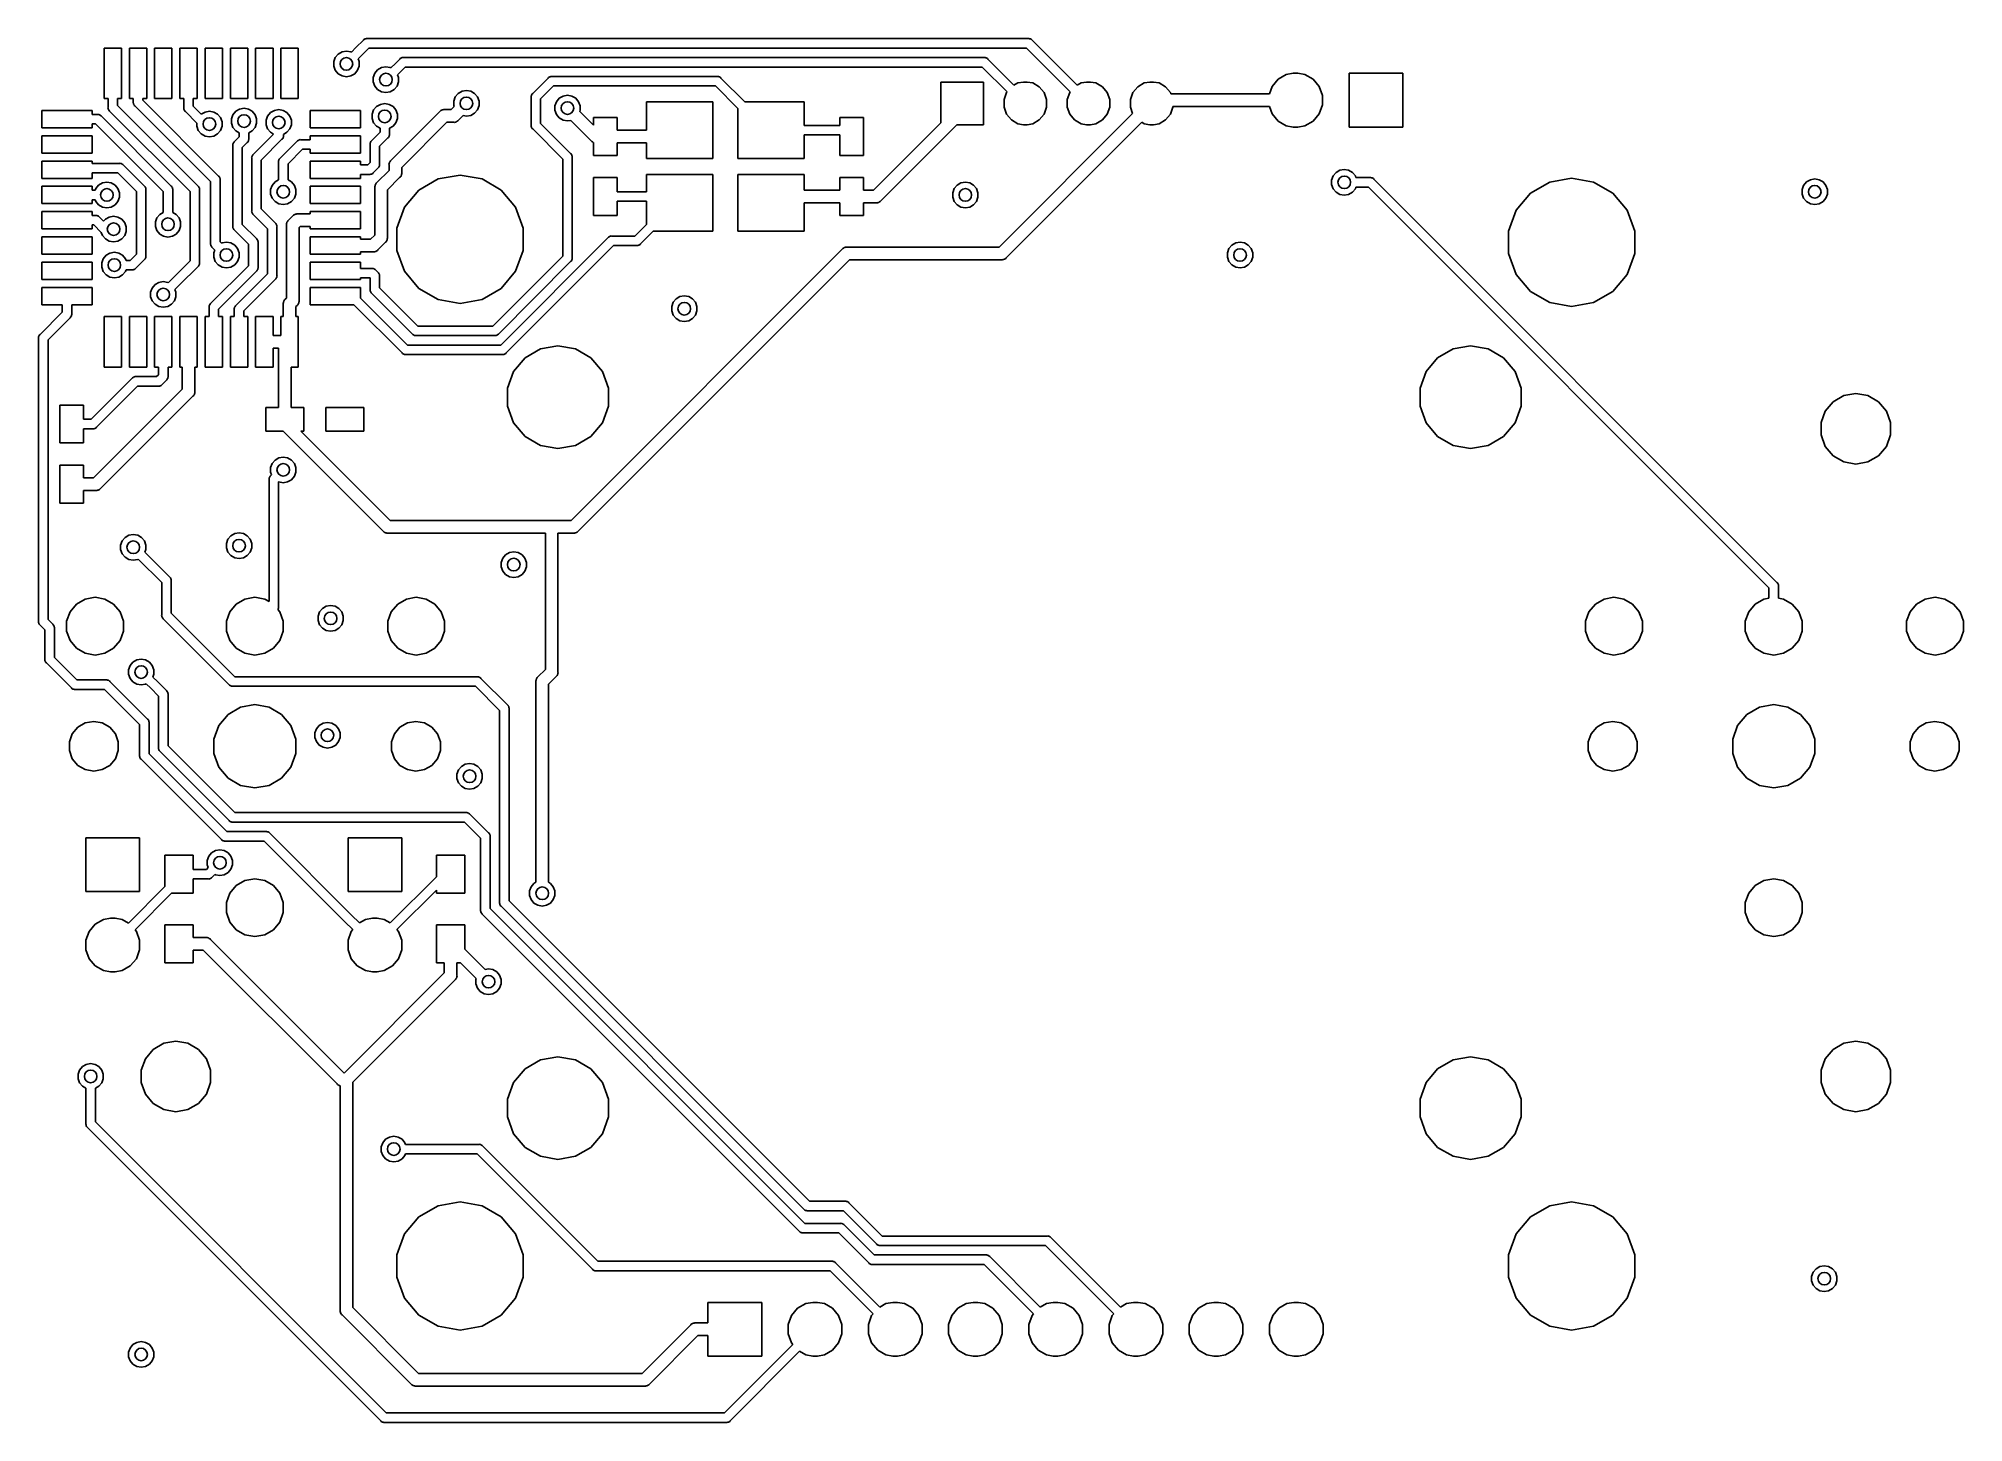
# Model space of a CAD drawing. Extents: x 98.2 to 159.2, y -134.3 to -90.4.
import ezdxf

# ---------------------------------------------------------------- set-up
doc = ezdxf.new("R2010")
doc.units = 0
doc.header["$MEASUREMENT"] = 0
doc.layers.add('BLACK', color=7, linetype='CONTINUOUS')

msp = doc.modelspace()

# ---------------------------------------------------------------- linework, layer by layer
at = {"layer": 'BLACK', "linetype": 'CONTINUOUS'}
for p, q in [((100.325, -92.35), (100.325, -90.75)), ((100.325, -90.75), (100.875, -90.75)), ((100.875, -90.75), (100.875, -92.35)), ((101.125, -92.35), (101.125, -90.75)), ((101.125, -90.75), (101.675, -90.75)), ((101.675, -90.75), (101.675, -92.35)), ((101.925, -92.35), (101.925, -90.75)), ((101.925, -90.75), (102.475, -90.75)), ((102.475, -90.75), (102.475, -92.35)), ((102.725, -92.35), (102.725, -90.75)), ((102.725, -90.75), (103.275, -90.75)), ((103.275, -90.75), (103.275, -92.35)), ((103.525, -92.35), (103.525, -90.75)), ((103.525, -90.75), (104.075, -90.75)), ((104.075, -90.75), (104.075, -92.35)), ((104.325, -92.35), (104.325, -90.75)), ((104.325, -90.75), (104.875, -90.75)), ((104.875, -90.75), (104.875, -92.35)), ((105.125, -92.35), (105.125, -90.75)), ((105.125, -90.75), (105.675, -90.75)), ((105.675, -90.75), (105.675, -92.35)), ((105.925, -92.35), (105.925, -90.75)), ((105.925, -90.75), (106.475, -90.75)), ((106.475, -90.75), (106.475, -92.35)), ((108.158, -90.8795), (108.303, -90.7347)), ((108.303, -90.7347), (108.539, -90.4985)), ((108.303, -90.7347), (108.303, -90.7347)), ((108.712, -90.75), (108.515, -90.9468)), ((108.539, -90.4985), (108.552, -90.4833)), ((108.552, -90.4833), (108.569, -90.4733)), ((108.569, -90.4733), (108.586, -90.4619)), ((108.586, -90.4619), (108.592, -90.4602)), ((108.592, -90.4602), (108.598, -90.4569)), ((108.598, -90.4569), (108.618, -90.4534)), ((108.618, -90.4534), (108.637, -90.4482)), ((108.637, -90.4482), (108.657, -90.45)), ((108.657, -90.45), (129.593, -90.45)), ((129.538, -90.75), (108.712, -90.75)), ((130.924, -92.1362), (129.538, -90.75)), ((129.593, -90.45), (129.613, -90.4482)), ((129.613, -90.4482), (129.632, -90.4534)), ((129.632, -90.4534), (129.652, -90.4569)), ((129.652, -90.4569), (129.658, -90.4602)), ((129.658, -90.4602), (129.664, -90.4619)), ((129.664, -90.4619), (129.681, -90.4733)), ((129.681, -90.4733), (129.698, -90.4833)), ((129.698, -90.4833), (129.711, -90.4985)), ((129.711, -90.4985), (131.14, -91.9282)), ((107.6, -91.1795), (107.648, -91.0469)), ((107.6, -91.3205), (107.6, -91.1795)), ((107.648, -91.4531), (107.6, -91.3205)), ((107.648, -91.0469), (107.739, -90.9389)), ((107.739, -90.9389), (107.861, -90.8683)), ((107.861, -90.8683), (108, -90.8438)), ((108, -90.8438), (108.139, -90.8683)), ((108.139, -90.8683), (108.158, -90.8795)), ((108.4, -91.3205), (108.352, -91.4531)), ((108.515, -90.9468), (108.369, -91.0934)), ((108.369, -91.0934), (108.4, -91.1795)), ((108.4, -91.1795), (108.4, -91.3205)), ((108.515, -90.9468), (108.515, -90.9468)), ((108.898, -91.5469), (108.989, -91.4389)), ((108.989, -91.4389), (109.111, -91.3683)), ((109.111, -91.3683), (109.25, -91.3438)), ((109.25, -91.3438), (109.389, -91.3683)), ((109.389, -91.3683), (109.408, -91.3795)), ((109.408, -91.3795), (109.553, -91.2347)), ((109.553, -91.2347), (109.689, -91.0985)), ((109.553, -91.2347), (109.553, -91.2347)), ((109.689, -91.0985), (109.702, -91.0833)), ((109.702, -91.0833), (109.719, -91.0734)), ((109.719, -91.0734), (109.736, -91.0619)), ((109.736, -91.0619), (109.742, -91.0602)), ((109.742, -91.0602), (109.748, -91.0569)), ((109.748, -91.0569), (109.768, -91.0534)), ((109.862, -91.35), (109.765, -91.4468)), ((109.768, -91.0534), (109.787, -91.0483)), ((109.787, -91.0483), (109.807, -91.05)), ((109.807, -91.05), (128.193, -91.05)), ((128.138, -91.35), (109.862, -91.35)), ((128.924, -92.1362), (128.138, -91.35)), ((128.193, -91.05), (128.213, -91.0483)), ((128.213, -91.0483), (128.232, -91.0534)), ((128.232, -91.0534), (128.252, -91.0569)), ((128.252, -91.0569), (128.258, -91.0602)), ((128.258, -91.0602), (128.264, -91.0619)), ((128.264, -91.0619), (128.281, -91.0734)), ((128.281, -91.0734), (128.298, -91.0833)), ((128.298, -91.0833), (128.311, -91.0986)), ((128.311, -91.0986), (129.14, -91.9282)), ((107.739, -91.5611), (107.648, -91.4531)), ((107.861, -91.6317), (107.739, -91.5611)), ((108, -91.6562), (107.861, -91.6317)), ((108.139, -91.6317), (108, -91.6562)), ((108.261, -91.5611), (108.139, -91.6317)), ((108.352, -91.4531), (108.261, -91.5611)), ((108.85, -91.6795), (108.898, -91.5469)), ((108.85, -91.8205), (108.85, -91.6795)), ((108.898, -91.9531), (108.85, -91.8205)), ((108.989, -92.0611), (108.898, -91.9531)), ((109.602, -91.9531), (109.511, -92.0611)), ((109.65, -91.8205), (109.602, -91.9531)), ((109.765, -91.4468), (109.619, -91.5934)), ((109.619, -91.5934), (109.65, -91.6795)), ((109.65, -91.6795), (109.65, -91.8205)), ((109.765, -91.4468), (109.765, -91.4468)), ((113.899, -92.1893), (114.389, -91.6986)), ((114.562, -91.95), (114.15, -92.3621)), ((114.389, -91.6986), (114.402, -91.6833)), ((114.402, -91.6833), (114.419, -91.6734)), ((114.419, -91.6734), (114.436, -91.662)), ((114.436, -91.662), (114.442, -91.6602)), ((114.442, -91.6602), (114.448, -91.6569)), ((114.448, -91.6569), (114.468, -91.6534)), ((114.468, -91.6534), (114.487, -91.6483)), ((114.487, -91.6483), (114.507, -91.65)), ((114.507, -91.65), (119.743, -91.65)), ((119.688, -91.95), (114.562, -91.95)), ((120.4, -92.6621), (119.688, -91.95)), ((119.743, -91.65), (119.763, -91.6483)), ((119.763, -91.6483), (119.782, -91.6534)), ((119.782, -91.6534), (119.802, -91.6569)), ((119.802, -91.6569), (119.808, -91.6602)), ((119.808, -91.6602), (119.814, -91.662)), ((119.814, -91.662), (119.831, -91.6734)), ((119.831, -91.6734), (119.848, -91.6833)), ((119.848, -91.6833), (119.861, -91.6986)), ((119.861, -91.6986), (120.612, -92.45)), ((126.825, -93.1172), (126.825, -91.825)), ((126.825, -91.825), (128.175, -91.825)), ((128.175, -91.825), (128.175, -93.175)), ((129.14, -91.9282), (129.266, -91.8559)), ((129.266, -91.8559), (129.441, -91.825)), ((129.441, -91.825), (129.559, -91.825)), ((129.559, -91.825), (129.734, -91.8559)), ((129.734, -91.8559), (129.941, -91.9749)), ((129.941, -91.9749), (130.094, -92.1573)), ((131.14, -91.9282), (131.266, -91.8559)), ((131.266, -91.8559), (131.441, -91.825)), ((131.441, -91.825), (131.559, -91.825)), ((131.559, -91.825), (131.734, -91.8559)), ((131.734, -91.8559), (131.941, -91.9749)), ((131.941, -91.9749), (132.094, -92.1573)), ((132.906, -92.1573), (133.059, -91.9749)), ((133.059, -91.9749), (133.266, -91.8559)), ((133.266, -91.8559), (133.441, -91.825)), ((133.441, -91.825), (133.559, -91.825)), ((133.559, -91.825), (133.734, -91.8559)), ((133.734, -91.8559), (133.941, -91.9749)), ((133.941, -91.9749), (134.094, -92.1573)), ((137.228, -92.2), (137.313, -91.9684)), ((137.313, -91.9684), (137.505, -91.7388)), ((137.505, -91.7388), (137.765, -91.5889)), ((137.765, -91.5889), (137.986, -91.55)), ((137.986, -91.55), (138.134, -91.55)), ((138.134, -91.55), (138.355, -91.5889)), ((138.355, -91.5889), (138.615, -91.7388)), ((138.615, -91.7388), (138.807, -91.9684)), ((138.807, -91.9684), (138.91, -92.2501)), ((139.75, -93.25), (139.75, -91.55)), ((139.75, -91.55), (141.45, -91.55)), ((141.45, -91.55), (141.45, -93.25)), ((100.45, -92.35), (100.325, -92.35)), ((100.448, -92.6452), (100.45, -92.6253)), ((100.453, -92.6644), (100.448, -92.6452)), ((100.45, -92.6253), (100.45, -92.35)), ((100.875, -92.35), (100.75, -92.35)), ((100.75, -92.35), (100.75, -92.5698)), ((100.75, -92.5698), (103.301, -95.1206)), ((101.25, -92.35), (101.125, -92.35)), ((101.248, -92.479), (101.25, -92.4591)), ((101.253, -92.4982), (101.248, -92.479)), ((101.25, -92.4591), (101.25, -92.35)), ((101.257, -92.5178), (101.253, -92.4982)), ((101.26, -92.5236), (101.257, -92.5178)), ((101.262, -92.5301), (101.26, -92.5236)), ((101.273, -92.5464), (101.262, -92.5301)), ((101.283, -92.5636), (101.273, -92.5464)), ((101.299, -92.5764), (101.283, -92.5636)), ((103.7, -94.9778), (101.299, -92.5764)), ((101.675, -92.35), (101.55, -92.35)), ((101.55, -92.35), (101.55, -92.4036)), ((101.55, -92.4036), (103.951, -94.805)), ((102.475, -92.35), (101.925, -92.35)), ((102.85, -92.35), (102.725, -92.35)), ((102.848, -92.6633), (102.85, -92.6435)), ((102.85, -92.6435), (102.85, -92.35)), ((103.275, -92.35), (103.15, -92.35)), ((103.15, -92.35), (103.15, -92.5879)), ((103.15, -92.5879), (103.404, -92.8422)), ((104.075, -92.35), (103.525, -92.35)), ((104.875, -92.35), (104.325, -92.35)), ((104.618, -92.6799), (104.757, -92.6554)), ((104.757, -92.6554), (104.896, -92.6799)), ((105.675, -92.35), (105.125, -92.35)), ((106.475, -92.35), (105.925, -92.35)), ((108.862, -92.7105), (108.953, -92.6025)), ((108.953, -92.6025), (109.075, -92.5319)), ((109.111, -92.1317), (108.989, -92.0611)), ((109.075, -92.5319), (109.214, -92.5074)), ((109.25, -92.1562), (109.111, -92.1317)), ((109.214, -92.5074), (109.353, -92.5319)), ((109.389, -92.1317), (109.25, -92.1562)), ((109.353, -92.5319), (109.475, -92.6025)), ((109.511, -92.0611), (109.389, -92.1317)), ((109.475, -92.6025), (109.565, -92.7105)), ((111.317, -92.7), (111.412, -92.6047)), ((111.4, -92.4295), (111.448, -92.2969)), ((111.4, -92.5705), (111.4, -92.4295)), ((111.412, -92.6047), (111.4, -92.5705)), ((111.448, -92.2969), (111.539, -92.1889)), ((111.539, -92.1889), (111.661, -92.1183)), ((111.661, -92.1183), (111.8, -92.0938)), ((111.8, -92.0938), (111.939, -92.1183)), ((111.939, -92.1183), (112.061, -92.1889)), ((112.061, -92.1889), (112.152, -92.2969)), ((112.152, -92.2969), (112.2, -92.4295)), ((112.2, -92.5705), (112.152, -92.7031)), ((112.2, -92.4295), (112.2, -92.5705)), ((113.848, -92.2867), (113.853, -92.2675)), ((113.85, -92.3065), (113.848, -92.2867)), ((113.85, -93.1935), (113.85, -92.3065)), ((113.853, -92.2675), (113.857, -92.2479)), ((113.857, -92.2479), (113.86, -92.2421)), ((113.86, -92.2421), (113.862, -92.2356)), ((113.862, -92.2356), (113.873, -92.2193)), ((113.873, -92.2193), (113.883, -92.2021)), ((113.883, -92.2021), (113.899, -92.1893)), ((114.15, -92.3621), (114.15, -93.1379)), ((114.6, -92.5795), (114.648, -92.4469)), ((114.6, -92.7205), (114.6, -92.5795)), ((114.648, -92.4469), (114.739, -92.3389)), ((114.739, -92.3389), (114.861, -92.2683)), ((114.861, -92.2683), (115, -92.2438)), ((115, -92.2438), (115.139, -92.2683)), ((115.139, -92.2683), (115.261, -92.3389)), ((115.261, -92.3389), (115.352, -92.4469)), ((115.352, -92.4469), (115.4, -92.5795)), ((115.4, -92.5795), (115.4, -92.7205)), ((117.5, -93.35), (117.5, -92.45)), ((117.5, -92.45), (119.6, -92.45)), ((119.6, -92.45), (119.6, -94.25)), ((120.612, -92.45), (122.5, -92.45)), ((122.5, -92.45), (122.5, -93.2)), ((128.825, -92.381), (128.906, -92.1573)), ((128.825, -92.619), (128.825, -92.381)), ((128.906, -92.8427), (128.825, -92.619)), ((128.906, -92.1573), (128.924, -92.1362)), ((130.094, -92.1573), (130.175, -92.381)), ((130.175, -92.619), (130.094, -92.8427)), ((130.175, -92.381), (130.175, -92.619)), ((130.825, -92.381), (130.906, -92.1573)), ((130.825, -92.619), (130.825, -92.381)), ((130.906, -92.8427), (130.825, -92.619)), ((130.906, -92.1573), (130.924, -92.1362)), ((132.094, -92.1573), (132.175, -92.381)), ((132.175, -92.619), (132.094, -92.8427)), ((132.175, -92.381), (132.175, -92.619)), ((132.825, -92.381), (132.906, -92.1573)), ((132.825, -92.619), (132.825, -92.381)), ((132.898, -92.8193), (132.825, -92.619)), ((134.094, -92.1573), (134.109, -92.2)), ((134.175, -92.619), (134.094, -92.8427)), ((134.109, -92.2), (137.228, -92.2)), ((137.228, -92.6), (134.175, -92.6)), ((134.175, -92.6), (134.175, -92.619)), ((137.313, -92.8316), (137.228, -92.6)), ((138.91, -92.5499), (138.807, -92.8316)), ((138.91, -92.2501), (138.91, -92.5499)), ((98.35, -93.275), (98.35, -92.725)), ((98.35, -92.725), (99.95, -92.725)), ((99.95, -92.725), (99.95, -92.85)), ((99.95, -92.85), (100.113, -92.85)), ((100.057, -93.15), (99.95, -93.15)), ((99.95, -93.15), (99.95, -93.275)), ((102.199, -95.292), (100.057, -93.15)), ((100.113, -92.85), (100.133, -92.8483)), ((100.133, -92.8483), (100.152, -92.8534)), ((100.152, -92.8534), (100.172, -92.8569)), ((100.172, -92.8569), (100.177, -92.8602)), ((100.177, -92.8602), (100.184, -92.862)), ((100.184, -92.862), (100.2, -92.8734)), ((100.2, -92.8734), (100.217, -92.8833)), ((100.217, -92.8833), (100.23, -92.8986)), ((100.23, -92.8986), (102.451, -95.1192)), ((100.457, -92.684), (100.453, -92.6644)), ((100.46, -92.6898), (100.457, -92.684)), ((100.462, -92.6963), (100.46, -92.6898)), ((100.473, -92.7126), (100.462, -92.6963)), ((100.483, -92.7298), (100.473, -92.7126)), ((100.499, -92.7426), (100.483, -92.7298)), ((103.049, -95.2934), (100.499, -92.7426)), ((102.853, -92.6825), (102.848, -92.6633)), ((102.857, -92.7021), (102.853, -92.6825)), ((102.86, -92.7079), (102.857, -92.7021)), ((102.862, -92.7144), (102.86, -92.7079)), ((102.873, -92.7307), (102.862, -92.7144)), ((102.883, -92.7479), (102.873, -92.7307)), ((102.899, -92.7607), (102.883, -92.7479)), ((103.261, -93.1228), (102.899, -92.7607)), ((103.261, -93.2266), (103.261, -93.1228)), ((103.309, -93.3591), (103.261, -93.2266)), ((103.404, -92.8422), (103.522, -92.7744)), ((103.522, -92.7744), (103.661, -92.7499)), ((103.661, -92.7499), (103.8, -92.7744)), ((103.8, -92.7744), (103.922, -92.8449)), ((103.922, -92.8449), (104.012, -92.953)), ((104.012, -92.953), (104.061, -93.0855)), ((104.061, -93.2266), (104.012, -93.3591)), ((104.061, -93.0855), (104.061, -93.2266)), ((104.357, -92.991), (104.405, -92.8585)), ((104.357, -93.1321), (104.357, -92.991)), ((104.405, -93.2647), (104.357, -93.1321)), ((104.405, -92.8585), (104.496, -92.7504)), ((104.496, -93.3727), (104.405, -93.2647)), ((104.496, -92.7504), (104.618, -92.6799)), ((104.896, -92.6799), (105.018, -92.7504)), ((105.018, -92.7504), (105.108, -92.8585)), ((105.108, -93.2647), (105.018, -93.3727)), ((105.108, -92.8585), (105.157, -92.991)), ((105.157, -93.1321), (105.108, -93.2647)), ((105.157, -92.991), (105.157, -93.1321)), ((105.456, -93.0355), (105.504, -92.9029)), ((105.456, -93.1766), (105.456, -93.0355)), ((105.504, -93.3091), (105.456, -93.1766)), ((105.504, -92.9029), (105.595, -92.7949)), ((105.595, -92.7949), (105.717, -92.7244)), ((105.717, -92.7244), (105.856, -92.6999)), ((105.856, -92.6999), (105.995, -92.7244)), ((105.995, -92.7244), (106.117, -92.7949)), ((106.117, -92.7949), (106.208, -92.9029)), ((106.208, -92.9029), (106.256, -93.0355)), ((106.256, -93.1766), (106.208, -93.3091)), ((106.256, -93.0355), (106.256, -93.1766)), ((106.85, -93.275), (106.85, -92.725)), ((106.85, -92.725), (108.45, -92.725)), ((108.45, -92.725), (108.45, -93.275)), ((108.814, -92.8431), (108.862, -92.7105)), ((108.814, -92.9841), (108.814, -92.8431)), ((108.862, -93.1167), (108.814, -92.9841)), ((108.953, -93.2247), (108.862, -93.1167)), ((109.064, -93.2889), (108.953, -93.2247)), ((109.475, -93.2247), (109.364, -93.2889)), ((109.415, -94.3024), (110.952, -92.7648)), ((109.565, -93.1167), (109.475, -93.2247)), ((109.565, -92.7105), (109.614, -92.8431)), ((109.614, -92.9841), (109.565, -93.1167)), ((109.614, -92.8431), (109.614, -92.9841)), ((111.183, -93.1), (109.75, -94.5328)), ((110.952, -92.7648), (110.969, -92.7444)), ((110.969, -92.7444), (110.992, -92.7312)), ((110.992, -92.7312), (111.014, -92.7159)), ((111.014, -92.7159), (111.023, -92.7136)), ((111.023, -92.7136), (111.031, -92.7092)), ((111.031, -92.7092), (111.057, -92.7046)), ((111.057, -92.7046), (111.082, -92.6977)), ((111.082, -92.6977), (111.109, -92.7)), ((111.109, -92.7), (111.317, -92.7)), ((111.391, -93.1), (111.183, -93.1)), ((111.418, -93.1023), (111.391, -93.1)), ((111.443, -93.0954), (111.418, -93.1023)), ((111.469, -93.0908), (111.443, -93.0954)), ((111.477, -93.0864), (111.469, -93.0908)), ((111.486, -93.0841), (111.477, -93.0864)), ((111.508, -93.0688), (111.486, -93.0841)), ((111.531, -93.0556), (111.508, -93.0688)), ((111.548, -93.0352), (111.531, -93.0556)), ((111.695, -92.8877), (111.548, -93.0352)), ((111.8, -92.9062), (111.695, -92.8877)), ((111.939, -92.8817), (111.8, -92.9062)), ((112.061, -92.8111), (111.939, -92.8817)), ((112.152, -92.7031), (112.061, -92.8111)), ((113.848, -93.2133), (113.85, -93.1935)), ((113.853, -93.2325), (113.848, -93.2133)), ((113.857, -93.2521), (113.853, -93.2325)), ((113.86, -93.2579), (113.857, -93.2521)), ((113.862, -93.2644), (113.86, -93.2579)), ((113.873, -93.2807), (113.862, -93.2644)), ((114.15, -93.1379), (115.101, -94.0893)), ((114.648, -92.8531), (114.6, -92.7205)), ((114.739, -92.9611), (114.648, -92.8531)), ((114.861, -93.0317), (114.739, -92.9611)), ((115, -93.0562), (114.861, -93.0317)), ((115.105, -93.0377), (115, -93.0562)), ((115.752, -93.6852), (115.105, -93.0377)), ((115.4, -92.7205), (115.388, -92.7547)), ((115.388, -92.7547), (115.825, -93.1922)), ((115.825, -93.1922), (115.825, -92.95)), ((115.825, -92.95), (116.575, -92.95)), ((116.575, -92.95), (116.575, -93.35)), ((120.4, -94.25), (120.4, -92.6621)), ((122.5, -93.2), (123.625, -93.2)), ((123.625, -93.2), (123.625, -92.95)), ((123.625, -92.95), (124.375, -92.95)), ((124.375, -92.95), (124.375, -94.15)), ((124.692, -95.25), (126.825, -93.1172)), ((127.333, -93.175), (124.923, -95.5852)), ((128.175, -93.175), (127.333, -93.175)), ((128.667, -97.05), (132.898, -92.8193)), ((133.185, -93.0977), (128.898, -97.3852)), ((129.059, -93.0251), (128.906, -92.8427)), ((129.266, -93.1441), (129.059, -93.0251)), ((129.441, -93.175), (129.266, -93.1441)), ((129.559, -93.175), (129.441, -93.175)), ((129.734, -93.1441), (129.559, -93.175)), ((129.941, -93.0251), (129.734, -93.1441)), ((130.094, -92.8427), (129.941, -93.0251)), ((131.059, -93.0251), (130.906, -92.8427)), ((131.266, -93.1441), (131.059, -93.0251)), ((131.441, -93.175), (131.266, -93.1441)), ((131.559, -93.175), (131.441, -93.175)), ((131.734, -93.1441), (131.559, -93.175)), ((131.941, -93.0251), (131.734, -93.1441)), ((132.094, -92.8427), (131.941, -93.0251)), ((133.266, -93.1441), (133.185, -93.0977)), ((133.441, -93.175), (133.266, -93.1441)), ((133.559, -93.175), (133.441, -93.175)), ((133.734, -93.1441), (133.559, -93.175)), ((133.941, -93.0251), (133.734, -93.1441)), ((134.094, -92.8427), (133.941, -93.0251)), ((137.505, -93.0612), (137.313, -92.8316)), ((137.765, -93.2111), (137.505, -93.0612)), ((137.986, -93.25), (137.765, -93.2111)), ((138.134, -93.25), (137.986, -93.25)), ((138.355, -93.2111), (138.134, -93.25)), ((138.615, -93.0612), (138.355, -93.2111)), ((138.807, -92.8316), (138.615, -93.0612)), ((141.45, -93.25), (139.75, -93.25)), ((99.95, -93.275), (98.35, -93.275)), ((98.35, -94.075), (98.35, -93.525)), ((98.35, -93.525), (99.95, -93.525)), ((99.95, -93.525), (99.95, -94.075)), ((103.4, -93.4672), (103.309, -93.3591)), ((103.522, -93.5377), (103.4, -93.4672)), ((103.661, -93.5622), (103.522, -93.5377)), ((103.8, -93.5377), (103.661, -93.5622)), ((103.922, -93.4672), (103.8, -93.5377)), ((104.012, -93.3591), (103.922, -93.4672)), ((104.398, -93.8206), (104.403, -93.8014)), ((104.4, -93.8404), (104.398, -93.8206)), ((104.4, -96.3855), (104.4, -93.8404)), ((104.403, -93.8014), (104.407, -93.7818)), ((104.407, -93.7818), (104.41, -93.776)), ((104.41, -93.776), (104.412, -93.7695)), ((104.412, -93.7695), (104.423, -93.7532)), ((104.423, -93.7532), (104.433, -93.736)), ((104.433, -93.736), (104.449, -93.7232)), ((104.449, -93.7232), (104.607, -93.5651)), ((104.607, -93.4369), (104.496, -93.3727)), ((104.607, -93.5651), (104.607, -93.4369)), ((104.858, -93.738), (104.7, -93.896)), ((104.873, -93.7252), (104.858, -93.738)), ((104.883, -93.7079), (104.873, -93.7252)), ((104.895, -93.6916), (104.883, -93.7079)), ((104.896, -93.6852), (104.895, -93.6916)), ((104.9, -93.6794), (104.896, -93.6852)), ((104.903, -93.6598), (104.9, -93.6794)), ((104.908, -93.6405), (104.903, -93.6598)), ((105.018, -93.3727), (104.907, -93.4369)), ((104.907, -93.4369), (104.907, -93.6207)), ((104.907, -93.6207), (104.908, -93.6405)), ((105.049, -94.1218), (105.695, -93.4752)), ((105.957, -93.6374), (105.3, -94.2946)), ((105.595, -93.4172), (105.504, -93.3091)), ((105.695, -93.4752), (105.595, -93.4172)), ((105.899, -94.2393), (106.439, -93.6986)), ((105.972, -93.6246), (105.957, -93.6374)), ((105.982, -93.6074), (105.972, -93.6246)), ((105.994, -93.5911), (105.982, -93.6074)), ((105.996, -93.5846), (105.994, -93.5911)), ((105.999, -93.5788), (105.996, -93.5846)), ((106.002, -93.5592), (105.999, -93.5788)), ((106.007, -93.54), (106.002, -93.5592)), ((106.117, -93.4172), (106.006, -93.4813)), ((106.006, -93.4813), (106.006, -93.5202)), ((106.006, -93.5202), (106.007, -93.54)), ((106.208, -93.3091), (106.117, -93.4172)), ((106.439, -93.6986), (106.452, -93.6833)), ((106.452, -93.6833), (106.469, -93.6734)), ((106.469, -93.6734), (106.486, -93.662)), ((106.486, -93.662), (106.492, -93.6602)), ((106.492, -93.6602), (106.498, -93.6569)), ((106.498, -93.6569), (106.518, -93.6534)), ((106.518, -93.6534), (106.537, -93.6483)), ((106.537, -93.6483), (106.557, -93.65)), ((106.557, -93.65), (106.85, -93.65)), ((108.45, -93.275), (106.85, -93.275)), ((106.85, -93.65), (106.85, -93.525)), ((106.85, -93.525), (108.45, -93.525)), ((108.45, -93.525), (108.45, -94.075)), ((108.748, -93.7796), (108.753, -93.7604)), ((108.75, -93.7994), (108.748, -93.7796)), ((108.75, -94.3729), (108.75, -93.7994)), ((108.753, -93.7604), (108.757, -93.7408)), ((108.757, -93.7408), (108.76, -93.735)), ((108.76, -93.735), (108.762, -93.7285)), ((108.762, -93.7285), (108.773, -93.7122)), ((108.773, -93.7122), (108.783, -93.695)), ((108.783, -93.695), (108.799, -93.6822)), ((108.799, -93.6822), (109.064, -93.4171)), ((109.315, -93.59), (109.05, -93.855)), ((109.05, -93.855), (109.05, -94.4285)), ((109.064, -93.4171), (109.064, -93.2889)), ((109.33, -93.5772), (109.315, -93.59)), ((109.34, -93.5599), (109.33, -93.5772)), ((109.352, -93.5437), (109.34, -93.5599)), ((109.353, -93.5372), (109.352, -93.5437)), ((109.357, -93.5314), (109.353, -93.5372)), ((109.36, -93.5118), (109.357, -93.5314)), ((109.365, -93.4926), (109.36, -93.5118)), ((109.364, -93.2889), (109.364, -93.4727)), ((109.364, -93.4727), (109.365, -93.4926)), ((113.883, -93.2979), (113.873, -93.2807)), ((113.899, -93.3107), (113.883, -93.2979)), ((114.85, -94.2621), (113.899, -93.3107)), ((115.769, -93.7056), (115.752, -93.6852)), ((115.792, -93.7188), (115.769, -93.7056)), ((115.814, -93.7341), (115.792, -93.7188)), ((115.823, -93.7364), (115.814, -93.7341)), ((115.825, -93.7376), (115.823, -93.7364)), ((115.825, -94.15), (115.825, -93.7376)), ((116.575, -93.35), (117.5, -93.35)), ((117.5, -93.75), (116.575, -93.75)), ((116.575, -93.75), (116.575, -94.15)), ((117.5, -94.25), (117.5, -93.75)), ((123.625, -93.5), (122.5, -93.5)), ((122.5, -93.5), (122.5, -94.25)), ((123.625, -94.15), (123.625, -93.5)), ((99.95, -94.075), (98.35, -94.075)), ((98.35, -94.875), (98.35, -94.325)), ((98.35, -94.325), (99.95, -94.325)), ((99.95, -94.325), (99.95, -94.4)), ((99.95, -94.4), (100.814, -94.4)), ((100.814, -94.4), (100.834, -94.3983)), ((100.834, -94.3983), (100.854, -94.4034)), ((100.854, -94.4034), (100.873, -94.4069)), ((100.873, -94.4069), (100.879, -94.4102)), ((100.879, -94.4102), (100.885, -94.412)), ((100.885, -94.412), (100.902, -94.4234)), ((100.902, -94.4234), (100.919, -94.4333)), ((100.919, -94.4333), (100.932, -94.4486)), ((100.932, -94.4486), (101.601, -95.1177)), ((104.7, -93.896), (104.7, -96.3299)), ((104.998, -94.2192), (105.003, -94.1999)), ((105, -94.239), (104.998, -94.2192)), ((105, -95.8985), (105, -94.239)), ((105.003, -94.1999), (105.007, -94.1804)), ((105.007, -94.1804), (105.01, -94.1746)), ((105.01, -94.1746), (105.012, -94.1681)), ((105.012, -94.1681), (105.023, -94.1518)), ((105.023, -94.1518), (105.033, -94.1345)), ((105.033, -94.1345), (105.049, -94.1218)), ((105.3, -94.2946), (105.3, -95.8429)), ((105.848, -94.3367), (105.853, -94.3175)), ((105.85, -94.3565), (105.848, -94.3367)), ((105.85, -94.7212), (105.85, -94.3565)), ((105.853, -94.3175), (105.857, -94.2979)), ((105.857, -94.2979), (105.86, -94.2921)), ((105.86, -94.2921), (105.862, -94.2856)), ((105.862, -94.2856), (105.873, -94.2693)), ((105.873, -94.2693), (105.883, -94.2521)), ((105.883, -94.2521), (105.899, -94.2393)), ((106.612, -93.95), (106.15, -94.4121)), ((106.15, -94.4121), (106.15, -94.9247)), ((106.85, -93.95), (106.612, -93.95)), ((106.85, -94.075), (106.85, -93.95)), ((108.45, -94.075), (106.85, -94.075)), ((106.85, -94.875), (106.85, -94.325)), ((106.85, -94.325), (108.45, -94.325)), ((108.45, -94.325), (108.45, -94.45)), ((108.45, -94.45), (108.673, -94.45)), ((108.673, -94.45), (108.75, -94.3729)), ((109.043, -94.4871), (109.04, -94.4929)), ((109.047, -94.4675), (109.043, -94.4871)), ((109.052, -94.4483), (109.047, -94.4675)), ((109.05, -94.4285), (109.052, -94.4483)), ((109.348, -94.4323), (109.355, -94.4066)), ((109.35, -94.4587), (109.348, -94.4323)), ((109.35, -94.6214), (109.35, -94.4587)), ((109.355, -94.4066), (109.359, -94.3805)), ((109.359, -94.3805), (109.364, -94.3728)), ((109.364, -94.3728), (109.366, -94.3642)), ((109.366, -94.3642), (109.381, -94.3424)), ((109.381, -94.3424), (109.394, -94.3194)), ((109.394, -94.3194), (109.415, -94.3024)), ((114.85, -97.3379), (114.85, -94.2621)), ((115.101, -94.0893), (115.117, -94.1021)), ((115.117, -94.1021), (115.127, -94.1193)), ((115.127, -94.1193), (115.138, -94.1356)), ((115.138, -94.1356), (115.14, -94.1421)), ((115.14, -94.1421), (115.143, -94.1479)), ((115.143, -94.1479), (115.147, -94.1675)), ((115.147, -94.1675), (115.152, -94.1867)), ((115.152, -94.1867), (115.15, -94.2065)), ((115.15, -94.2065), (115.15, -97.3935)), ((116.575, -94.15), (115.825, -94.15)), ((119.6, -94.25), (117.5, -94.25)), ((122.5, -94.25), (120.4, -94.25)), ((124.375, -94.15), (123.625, -94.15)), ((99.95, -94.875), (98.35, -94.875)), ((100.759, -94.7), (99.95, -94.7)), ((99.95, -94.7), (99.95, -94.875)), ((100.061, -95.1969), (100.152, -95.0889)), ((100.152, -95.0889), (100.274, -95.0183)), ((100.274, -95.0183), (100.413, -94.9938)), ((100.413, -94.9938), (100.552, -95.0183)), ((100.552, -95.0183), (100.674, -95.0889)), ((100.674, -95.0889), (100.765, -95.1969)), ((101.349, -95.2905), (100.759, -94.7)), ((103.7, -96.9435), (103.7, -94.9778)), ((103.951, -94.805), (103.967, -94.8178)), ((103.967, -94.8178), (103.977, -94.835)), ((103.977, -94.835), (103.988, -94.8513)), ((103.988, -94.8513), (103.99, -94.8578)), ((103.99, -94.8578), (103.993, -94.8636)), ((103.993, -94.8636), (103.997, -94.8832)), ((103.997, -94.8832), (104.002, -94.9024)), ((104.002, -94.9024), (104, -94.9222)), ((104, -94.9222), (104, -96.8879)), ((105.6, -95.2295), (105.648, -95.0969)), ((105.648, -95.0969), (105.739, -94.9889)), ((105.739, -94.9889), (105.85, -94.9247)), ((105.85, -94.9247), (105.85, -94.7212)), ((105.85, -94.7212), (105.85, -94.7212)), ((106.15, -94.9247), (106.261, -94.9889)), ((106.261, -94.9889), (106.352, -95.0969)), ((106.352, -95.0969), (106.4, -95.2295)), ((108.45, -94.875), (106.85, -94.875)), ((108.728, -94.75), (108.45, -94.75)), ((108.45, -94.75), (108.45, -94.875)), ((108.748, -94.7517), (108.728, -94.75)), ((108.767, -94.7466), (108.748, -94.7517)), ((108.787, -94.7431), (108.767, -94.7466)), ((108.793, -94.7398), (108.787, -94.7431)), ((108.799, -94.738), (108.793, -94.7398)), ((108.816, -94.7266), (108.799, -94.738)), ((108.833, -94.7167), (108.816, -94.7266)), ((108.846, -94.7014), (108.833, -94.7167)), ((109.001, -94.5457), (108.846, -94.7014)), ((108.905, -95.1109), (108.909, -95.0848)), ((108.909, -95.0848), (108.914, -95.0771)), ((108.914, -95.0771), (108.916, -95.0684)), ((108.916, -95.0684), (108.931, -95.0467)), ((108.931, -95.0467), (108.944, -95.0237)), ((108.944, -95.0237), (108.965, -95.0067)), ((108.965, -95.0067), (109.35, -94.6214)), ((109.017, -94.5329), (109.001, -94.5457)), ((109.027, -94.5157), (109.017, -94.5329)), ((109.038, -94.4994), (109.027, -94.5157)), ((109.04, -94.4929), (109.038, -94.4994)), ((109.685, -94.8518), (109.3, -95.2371)), ((109.706, -94.8348), (109.685, -94.8518)), ((109.719, -94.8118), (109.706, -94.8348)), ((109.734, -94.7901), (109.719, -94.8118)), ((109.736, -94.7814), (109.734, -94.7901)), ((109.741, -94.7737), (109.736, -94.7814)), ((109.745, -94.7476), (109.741, -94.7737)), ((109.752, -94.7219), (109.745, -94.7476)), ((109.75, -94.5328), (109.75, -94.6955)), ((109.75, -94.6955), (109.752, -94.7219)), ((110.295, -95.2443), (110.905, -94.8916)), ((110.905, -94.8916), (111.6, -94.7691)), ((111.6, -94.7691), (112.295, -94.8916)), ((112.295, -94.8916), (112.905, -95.2443)), ((115.825, -96.05), (115.825, -94.85)), ((115.825, -94.85), (116.575, -94.85)), ((116.575, -94.85), (116.575, -95.3)), ((117.5, -95.3), (117.5, -94.75)), ((117.5, -94.75), (119.6, -94.75)), ((119.6, -94.75), (119.6, -96.55)), ((120.4, -96.55), (120.4, -94.75)), ((120.4, -94.75), (122.5, -94.75)), ((122.5, -94.75), (122.5, -95.25)), ((123.625, -95.25), (123.625, -94.85)), ((123.625, -94.85), (124.375, -94.85)), ((124.375, -94.85), (124.375, -95.25)), ((127.248, -95.1969), (127.339, -95.0889)), ((127.339, -95.0889), (127.461, -95.0183)), ((127.461, -95.0183), (127.6, -94.9938)), ((127.6, -94.9938), (127.739, -95.0183)), ((127.739, -95.0183), (127.861, -95.0889)), ((127.861, -95.0889), (127.952, -95.1969)), ((139.2, -94.9295), (139.248, -94.7969)), ((139.2, -95.0705), (139.2, -94.9295)), ((139.248, -95.2031), (139.2, -95.0705)), ((139.248, -94.7969), (139.339, -94.6889)), ((139.339, -94.6889), (139.461, -94.6183)), ((139.461, -94.6183), (139.6, -94.5938)), ((139.6, -94.5938), (139.739, -94.6183)), ((139.739, -94.6183), (139.861, -94.6889)), ((139.861, -94.6889), (139.952, -94.7969)), ((139.952, -94.7969), (139.971, -94.85)), ((139.971, -94.85), (140.418, -94.85)), ((140.418, -94.85), (140.438, -94.8483)), ((140.438, -94.8483), (140.457, -94.8534)), ((140.457, -94.8534), (140.477, -94.8569)), ((140.477, -94.8569), (140.483, -94.8602)), ((140.483, -94.8602), (140.489, -94.862)), ((140.489, -94.862), (140.505, -94.8734)), ((140.505, -94.8734), (140.523, -94.8833)), ((140.523, -94.8833), (140.535, -94.8986)), ((140.535, -94.8986), (153.301, -107.665)), ((145.495, -95.3443), (146.105, -94.9916)), ((146.105, -94.9916), (146.8, -94.8691)), ((146.8, -94.8691), (147.495, -94.9916)), ((147.495, -94.9916), (148.105, -95.3443)), ((154.1, -95.2295), (154.148, -95.0969)), ((154.148, -95.0969), (154.239, -94.9889)), ((154.239, -94.9889), (154.361, -94.9183)), ((154.361, -94.9183), (154.5, -94.8938)), ((154.5, -94.8938), (154.639, -94.9183)), ((154.639, -94.9183), (154.761, -94.9889)), ((154.761, -94.9889), (154.852, -95.0969)), ((154.852, -95.0969), (154.9, -95.2295)), ((98.35, -95.675), (98.35, -95.125)), ((98.35, -95.125), (99.95, -95.125)), ((99.95, -95.675), (98.35, -95.675)), ((99.95, -95.125), (99.95, -95.25)), ((99.95, -95.25), (100.042, -95.25)), ((100.042, -95.55), (99.95, -95.55)), ((99.95, -95.55), (99.95, -95.675)), ((100.042, -95.25), (100.061, -95.1969)), ((100.061, -95.6031), (100.042, -95.55)), ((100.152, -95.7111), (100.061, -95.6031)), ((100.765, -95.6031), (100.674, -95.7111)), ((100.765, -95.1969), (100.813, -95.3295)), ((100.813, -95.4705), (100.765, -95.6031)), ((100.813, -95.3295), (100.813, -95.4705)), ((101.349, -97.274), (101.349, -95.2905)), ((101.601, -95.1177), (101.616, -95.1305)), ((101.616, -95.1305), (101.626, -95.1477)), ((101.626, -95.1477), (101.637, -95.164)), ((101.637, -95.164), (101.639, -95.1705)), ((101.639, -95.1705), (101.643, -95.1763)), ((101.643, -95.1763), (101.646, -95.1959)), ((101.646, -95.1959), (101.651, -95.2151)), ((101.651, -95.2151), (101.649, -95.2349)), ((101.649, -95.2349), (101.649, -97.3296)), ((102.199, -95.7472), (102.199, -95.292)), ((102.451, -95.1192), (102.466, -95.132)), ((102.466, -95.132), (102.476, -95.1492)), ((102.476, -95.1492), (102.487, -95.1655)), ((102.487, -95.1655), (102.489, -95.172)), ((102.489, -95.172), (102.493, -95.1778)), ((102.493, -95.1778), (102.496, -95.1974)), ((102.496, -95.1974), (102.501, -95.2166)), ((102.501, -95.2166), (102.499, -95.2364)), ((102.499, -95.2364), (102.499, -95.9507)), ((103.049, -97.4884), (103.049, -95.2934)), ((103.301, -95.1206), (103.316, -95.1334)), ((103.316, -95.1334), (103.326, -95.1506)), ((103.326, -95.1506), (103.337, -95.1669)), ((103.337, -95.1669), (103.339, -95.1734)), ((103.339, -95.1734), (103.343, -95.1792)), ((103.343, -95.1792), (103.346, -95.1988)), ((103.346, -95.1988), (103.351, -95.218)), ((103.351, -95.218), (103.349, -95.2378)), ((103.349, -95.2378), (103.349, -97.544)), ((105.6, -95.3705), (105.6, -95.2295)), ((105.648, -95.5031), (105.6, -95.3705)), ((105.739, -95.6111), (105.648, -95.5031)), ((105.861, -95.6817), (105.739, -95.6111)), ((106, -95.7062), (105.861, -95.6817)), ((106.139, -95.6817), (106, -95.7062)), ((106.261, -95.6111), (106.139, -95.6817)), ((106.352, -95.5031), (106.261, -95.6111)), ((106.4, -95.3705), (106.352, -95.5031)), ((106.4, -95.2295), (106.4, -95.3705)), ((106.85, -95.675), (106.85, -95.125)), ((106.85, -95.125), (108.45, -95.125)), ((108.45, -95.675), (106.85, -95.675)), ((108.45, -95.125), (108.45, -95.675)), ((108.898, -95.1366), (108.905, -95.1109)), ((108.9, -95.163), (108.898, -95.1366)), ((108.9, -96.6672), (108.9, -95.163)), ((109.3, -95.2371), (109.3, -96.7413)), ((109.841, -95.7846), (110.295, -95.2443)), ((112.905, -95.2443), (113.359, -95.7846)), ((116.575, -95.3), (117.5, -95.3)), ((117.5, -95.6), (116.575, -95.6)), ((116.575, -95.6), (116.575, -96.05)), ((117.5, -96.3379), (117.5, -95.6)), ((122.5, -95.25), (123.625, -95.25)), ((123.625, -95.65), (122.5, -95.65)), ((122.5, -95.65), (122.5, -96.55)), ((123.625, -96.05), (123.625, -95.65)), ((124.375, -95.25), (124.692, -95.25)), ((124.766, -95.65), (124.375, -95.65)), ((124.375, -95.65), (124.375, -96.05)), ((124.793, -95.6523), (124.766, -95.65)), ((124.818, -95.6454), (124.793, -95.6523)), ((124.844, -95.6408), (124.818, -95.6454)), ((124.852, -95.6364), (124.844, -95.6408)), ((124.861, -95.6341), (124.852, -95.6364)), ((124.883, -95.6188), (124.861, -95.6341)), ((124.906, -95.6056), (124.883, -95.6188)), ((124.923, -95.5852), (124.906, -95.6056)), ((127.2, -95.3295), (127.248, -95.1969)), ((127.2, -95.4705), (127.2, -95.3295)), ((127.248, -95.6031), (127.2, -95.4705)), ((127.339, -95.7111), (127.248, -95.6031)), ((127.952, -95.6031), (127.861, -95.7111)), ((127.952, -95.1969), (128, -95.3295)), ((128, -95.4705), (127.952, -95.6031)), ((128, -95.3295), (128, -95.4705)), ((139.339, -95.3111), (139.248, -95.2031)), ((139.461, -95.3817), (139.339, -95.3111)), ((139.6, -95.4062), (139.461, -95.3817)), ((139.739, -95.3817), (139.6, -95.4062)), ((139.861, -95.3111), (139.739, -95.3817)), ((139.952, -95.2031), (139.861, -95.3111)), ((139.971, -95.15), (139.952, -95.2031)), ((140.363, -95.15), (139.971, -95.15)), ((153.05, -107.837), (140.363, -95.15)), ((145.041, -95.8846), (145.495, -95.3443)), ((148.105, -95.3443), (148.559, -95.8846)), ((154.1, -95.3705), (154.1, -95.2295)), ((154.148, -95.5031), (154.1, -95.3705)), ((154.239, -95.6111), (154.148, -95.5031)), ((154.361, -95.6817), (154.239, -95.6111)), ((154.5, -95.7062), (154.361, -95.6817)), ((154.639, -95.6817), (154.5, -95.7062)), ((154.761, -95.6111), (154.639, -95.6817)), ((154.852, -95.5031), (154.761, -95.6111)), ((154.9, -95.3705), (154.852, -95.5031)), ((154.9, -95.2295), (154.9, -95.3705)), ((98.35, -96.475), (98.35, -95.925)), ((98.35, -95.925), (99.95, -95.925)), ((99.95, -95.925), (99.95, -96.05)), ((99.95, -96.05), (100.059, -96.05)), ((100.059, -96.05), (100.079, -96.0483)), ((100.079, -96.0483), (100.098, -96.0534)), ((100.098, -96.0534), (100.118, -96.0569)), ((100.118, -96.0569), (100.124, -96.0602)), ((100.124, -96.0602), (100.13, -96.062)), ((100.13, -96.062), (100.146, -96.0734)), ((100.146, -96.0734), (100.164, -96.0833)), ((100.274, -95.7817), (100.152, -95.7111)), ((100.164, -96.0833), (100.176, -96.0986)), ((100.176, -96.0986), (100.312, -96.2341)), ((100.413, -95.8062), (100.274, -95.7817)), ((100.312, -96.2341), (100.365, -96.171)), ((100.365, -96.171), (100.487, -96.1004)), ((100.552, -95.7817), (100.413, -95.8062)), ((100.487, -96.1004), (100.626, -96.0759)), ((100.674, -95.7111), (100.552, -95.7817)), ((100.626, -96.0759), (100.765, -96.1004)), ((100.765, -96.1004), (100.887, -96.171)), ((100.887, -96.171), (100.978, -96.279)), ((100.978, -96.279), (101.026, -96.4116)), ((101.949, -96.2554), (101.998, -96.1229)), ((101.949, -96.3965), (101.949, -96.2554)), ((101.998, -96.1229), (102.088, -96.0148)), ((102.088, -96.0148), (102.199, -95.9507)), ((102.199, -95.9507), (102.199, -95.7472)), ((102.199, -95.7472), (102.199, -95.7472)), ((102.499, -95.9507), (102.611, -96.0148)), ((102.611, -96.0148), (102.701, -96.1229)), ((102.701, -96.1229), (102.749, -96.2554)), ((102.749, -96.2554), (102.749, -96.3965)), ((104.998, -95.9183), (105, -95.8985)), ((105.003, -95.9376), (104.998, -95.9183)), ((105.007, -95.9572), (105.003, -95.9376)), ((105.01, -95.963), (105.007, -95.9572)), ((105.012, -95.9694), (105.01, -95.963)), ((105.023, -95.9857), (105.012, -95.9694)), ((105.033, -96.003), (105.023, -95.9857)), ((105.049, -96.0158), (105.033, -96.003)), ((105.5, -96.4672), (105.049, -96.0158)), ((105.3, -95.8429), (105.751, -96.2944)), ((105.751, -96.2944), (105.767, -96.3071)), ((105.767, -96.3071), (105.777, -96.3244)), ((106.098, -96.3323), (106.105, -96.3066)), ((106.105, -96.3066), (106.109, -96.2805)), ((106.109, -96.2805), (106.114, -96.2728)), ((106.114, -96.2728), (106.116, -96.2641)), ((106.116, -96.2641), (106.131, -96.2424)), ((106.131, -96.2424), (106.144, -96.2194)), ((106.144, -96.2194), (106.165, -96.2024)), ((106.165, -96.2024), (106.302, -96.0648)), ((106.302, -96.0648), (106.319, -96.0444)), ((106.319, -96.0444), (106.342, -96.0312)), ((106.342, -96.0312), (106.364, -96.0159)), ((106.364, -96.0159), (106.373, -96.0136)), ((106.373, -96.0136), (106.381, -96.0092)), ((106.381, -96.0092), (106.407, -96.0046)), ((106.407, -96.0046), (106.432, -95.9977)), ((106.432, -95.9977), (106.459, -96)), ((106.459, -96), (106.85, -96)), ((106.85, -96), (106.85, -95.925)), ((106.85, -95.925), (108.45, -95.925)), ((108.45, -95.925), (108.45, -96.475)), ((109.6, -96.4473), (109.841, -95.7846)), ((113.359, -95.7846), (113.6, -96.4473)), ((116.575, -96.05), (115.825, -96.05)), ((124.375, -96.05), (123.625, -96.05)), ((127.461, -95.7817), (127.339, -95.7111)), ((127.6, -95.8062), (127.461, -95.7817)), ((127.739, -95.7817), (127.6, -95.8062)), ((127.861, -95.7111), (127.739, -95.7817)), ((144.8, -96.5473), (145.041, -95.8846)), ((148.559, -95.8846), (148.8, -96.5473)), ((99.95, -96.475), (98.35, -96.475)), ((98.35, -97.275), (98.35, -96.725)), ((98.35, -96.725), (99.95, -96.725)), ((100.004, -96.35), (99.95, -96.35)), ((99.95, -96.35), (99.95, -96.475)), ((99.95, -96.725), (99.95, -97.275)), ((100.237, -96.5835), (100.004, -96.35)), ((100.237, -96.5837), (100.237, -96.5835)), ((100.274, -96.6852), (100.237, -96.5837)), ((100.365, -96.7932), (100.274, -96.6852)), ((100.487, -96.8638), (100.365, -96.7932)), ((100.626, -96.8883), (100.487, -96.8638)), ((100.765, -96.8638), (100.626, -96.8883)), ((100.887, -96.7932), (100.765, -96.8638)), ((100.978, -96.6852), (100.887, -96.7932)), ((101.026, -96.5526), (100.978, -96.6852)), ((101.026, -96.4116), (101.026, -96.5526)), ((101.998, -96.529), (101.949, -96.3965)), ((102.088, -96.6371), (101.998, -96.529)), ((102.211, -96.7076), (102.088, -96.6371)), ((102.349, -96.7321), (102.211, -96.7076)), ((102.488, -96.7076), (102.349, -96.7321)), ((102.611, -96.6371), (102.488, -96.7076)), ((102.701, -96.529), (102.611, -96.6371)), ((102.749, -96.3965), (102.701, -96.529)), ((104, -96.8879), (104.042, -96.9295)), ((104.042, -96.9295), (104.061, -96.9183)), ((104.061, -96.9183), (104.2, -96.8938)), ((104.2, -96.8938), (104.339, -96.9183)), ((104.339, -96.9183), (104.461, -96.9889)), ((104.398, -96.4053), (104.4, -96.3855)), ((104.403, -96.4245), (104.398, -96.4053)), ((104.407, -96.4441), (104.403, -96.4245)), ((104.41, -96.4499), (104.407, -96.4441)), ((104.412, -96.4564), (104.41, -96.4499)), ((104.423, -96.4727), (104.412, -96.4564)), ((104.433, -96.4899), (104.423, -96.4727)), ((104.449, -96.5027), (104.433, -96.4899)), ((104.9, -96.9541), (104.449, -96.5027)), ((104.7, -96.3299), (105.151, -96.7813)), ((105.151, -96.7813), (105.167, -96.7941)), ((105.167, -96.7941), (105.177, -96.8113)), ((105.177, -96.8113), (105.188, -96.8276)), ((105.188, -96.8276), (105.19, -96.8341)), ((105.19, -96.8341), (105.193, -96.8399)), ((105.193, -96.8399), (105.197, -96.8595)), ((105.197, -96.8595), (105.202, -96.8787)), ((105.202, -96.8787), (105.2, -96.8985)), ((105.2, -96.8985), (105.2, -97.6935)), ((105.5, -97.8944), (105.5, -96.4672)), ((105.777, -96.3244), (105.788, -96.3407)), ((105.788, -96.3407), (105.79, -96.3472)), ((105.79, -96.3472), (105.793, -96.353)), ((105.793, -96.353), (105.797, -96.3726)), ((105.797, -96.3726), (105.802, -96.3918)), ((105.802, -96.3918), (105.8, -96.4116)), ((105.8, -96.4116), (105.8, -97.95)), ((106.1, -96.3587), (106.098, -96.3323)), ((106.1, -98.6671), (106.1, -96.3587)), ((106.533, -96.4), (106.5, -96.4328)), ((106.5, -96.4328), (106.5, -98.7412)), ((106.85, -96.4), (106.533, -96.4)), ((106.85, -96.475), (106.85, -96.4)), ((108.45, -96.475), (106.85, -96.475)), ((106.85, -97.275), (106.85, -96.725)), ((106.85, -96.725), (108.45, -96.725)), ((108.45, -96.725), (108.45, -96.8)), ((108.45, -96.8), (108.767, -96.8)), ((108.767, -96.8), (108.9, -96.6672)), ((109.235, -96.8976), (108.998, -97.1352)), ((109.256, -96.8805), (109.235, -96.8976)), ((109.269, -96.8576), (109.256, -96.8805)), ((109.284, -96.8358), (109.269, -96.8576)), ((109.286, -96.8272), (109.284, -96.8358)), ((109.291, -96.8195), (109.286, -96.8272)), ((109.295, -96.7933), (109.291, -96.8195)), ((109.302, -96.7677), (109.295, -96.7933)), ((109.3, -96.7413), (109.302, -96.7677)), ((109.6, -97.1527), (109.6, -96.4473)), ((112.886, -100.15), (116.288, -96.7486)), ((113.6, -96.4473), (113.6, -97.1527)), ((116.288, -96.7486), (116.301, -96.7333)), ((116.301, -96.7333), (116.318, -96.7234)), ((116.318, -96.7234), (116.334, -96.712)), ((116.334, -96.712), (116.341, -96.7102)), ((116.341, -96.7102), (116.346, -96.7069)), ((116.346, -96.7069), (116.366, -96.7034)), ((116.366, -96.7034), (116.385, -96.6983)), ((116.385, -96.6983), (116.405, -96.7)), ((116.405, -96.7), (117.138, -96.7)), ((117.138, -96.7), (117.5, -96.3379)), ((117.712, -96.55), (117.311, -96.9514)), ((119.6, -96.55), (117.712, -96.55)), ((122.5, -96.55), (120.4, -96.55)), ((136.039, -96.9889), (136.161, -96.9183)), ((136.161, -96.9183), (136.3, -96.8938)), ((136.3, -96.8938), (136.439, -96.9183)), ((136.439, -96.9183), (136.561, -96.9889)), ((144.8, -97.2527), (144.8, -96.5473)), ((148.8, -96.5473), (148.8, -97.2527)), ((99.95, -97.275), (98.35, -97.275)), ((98.35, -98.075), (98.35, -97.525)), ((98.35, -97.525), (99.95, -97.525)), ((99.95, -97.525), (99.95, -98.075)), ((100.25, -97.5493), (100.298, -97.4167)), ((100.298, -97.4167), (100.389, -97.3087)), ((100.389, -97.3087), (100.511, -97.2381)), ((100.511, -97.2381), (100.65, -97.2136)), ((100.65, -97.2136), (100.789, -97.2381)), ((100.789, -97.2381), (100.911, -97.3087)), ((100.911, -97.3087), (101.002, -97.4167)), ((101.002, -97.4167), (101.021, -97.4698)), ((101.021, -97.4698), (101.154, -97.4698)), ((101.154, -97.4698), (101.349, -97.274)), ((101.601, -97.4468), (101.326, -97.7212)), ((101.616, -97.434), (101.601, -97.4468)), ((101.626, -97.4168), (101.616, -97.434)), ((101.637, -97.4005), (101.626, -97.4168)), ((101.639, -97.394), (101.637, -97.4005)), ((101.643, -97.3882), (101.639, -97.394)), ((101.646, -97.3686), (101.643, -97.3882)), ((101.651, -97.3494), (101.646, -97.3686)), ((101.649, -97.3296), (101.651, -97.3494)), ((102.503, -98.0346), (103.049, -97.4884)), ((103.698, -96.9633), (103.7, -96.9435)), ((103.703, -96.9825), (103.698, -96.9633)), ((103.707, -97.0021), (103.703, -96.9825)), ((103.71, -97.0079), (103.707, -97.0021)), ((103.712, -97.0144), (103.71, -97.0079)), ((103.723, -97.0307), (103.712, -97.0144)), ((103.733, -97.0479), (103.723, -97.0307)), ((103.749, -97.0607), (103.733, -97.0479)), ((103.831, -97.1434), (103.749, -97.0607)), ((103.8, -97.2295), (103.831, -97.1434)), ((103.8, -97.3705), (103.8, -97.2295)), ((103.848, -97.5031), (103.8, -97.3705)), ((103.939, -97.6111), (103.848, -97.5031)), ((104.461, -96.9889), (104.552, -97.0969)), ((104.552, -97.5031), (104.461, -97.6111)), ((104.552, -97.0969), (104.6, -97.2295)), ((104.6, -97.3705), (104.552, -97.5031)), ((104.6, -97.2295), (104.6, -97.3705)), ((104.9, -97.6379), (104.9, -96.9541)), ((108.45, -97.275), (106.85, -97.275)), ((106.85, -98.075), (106.85, -97.525)), ((106.85, -97.525), (108.45, -97.525)), ((108.841, -97.2), (108.45, -97.2)), ((108.45, -97.2), (108.45, -97.275)), ((108.45, -97.525), (108.45, -97.725)), ((108.868, -97.2023), (108.841, -97.2)), ((108.893, -97.1954), (108.868, -97.2023)), ((108.919, -97.1908), (108.893, -97.1954)), ((108.927, -97.1864), (108.919, -97.1908)), ((108.936, -97.1841), (108.927, -97.1864)), ((108.958, -97.1688), (108.936, -97.1841)), ((108.981, -97.1556), (108.958, -97.1688)), ((108.998, -97.1352), (108.981, -97.1556)), ((109.841, -97.8154), (109.6, -97.1527)), ((112.638, -99.55), (114.85, -97.3379)), ((115.101, -97.5107), (112.811, -99.8014)), ((116.461, -97), (113.059, -100.401)), ((113.6, -97.1527), (113.359, -97.8154)), ((115.117, -97.4979), (115.101, -97.5107)), ((115.117, -105.7), (123.702, -97.1148)), ((115.127, -97.4807), (115.117, -97.4979)), ((115.138, -97.4644), (115.127, -97.4807)), ((115.14, -97.4579), (115.138, -97.4644)), ((115.143, -97.4521), (115.14, -97.4579)), ((115.147, -97.4325), (115.143, -97.4521)), ((115.152, -97.4133), (115.147, -97.4325)), ((115.15, -97.3935), (115.152, -97.4133)), ((123.933, -97.45), (115.348, -106.035)), ((117.193, -97), (116.461, -97)), ((117.213, -97.0017), (117.193, -97)), ((117.232, -96.9966), (117.213, -97.0017)), ((117.252, -96.9931), (117.232, -96.9966)), ((117.258, -96.9898), (117.252, -96.9931)), ((117.264, -96.988), (117.258, -96.9898)), ((117.281, -96.9766), (117.264, -96.988)), ((117.298, -96.9667), (117.281, -96.9766)), ((117.311, -96.9514), (117.298, -96.9667)), ((123.702, -97.1148), (123.719, -97.0944)), ((123.719, -97.0944), (123.742, -97.0812)), ((123.742, -97.0812), (123.764, -97.0659)), ((123.764, -97.0659), (123.773, -97.0636)), ((123.773, -97.0636), (123.781, -97.0592)), ((123.781, -97.0592), (123.807, -97.0546)), ((123.807, -97.0546), (123.832, -97.0477)), ((123.832, -97.0477), (123.859, -97.05)), ((123.859, -97.05), (128.667, -97.05)), ((128.741, -97.45), (123.933, -97.45)), ((128.768, -97.4523), (128.741, -97.45)), ((128.793, -97.4454), (128.768, -97.4523)), ((128.819, -97.4408), (128.793, -97.4454)), ((128.827, -97.4364), (128.819, -97.4408)), ((128.836, -97.4341), (128.827, -97.4364)), ((128.858, -97.4188), (128.836, -97.4341)), ((128.881, -97.4056), (128.858, -97.4188)), ((128.898, -97.3852), (128.881, -97.4056)), ((135.9, -97.2295), (135.948, -97.0969)), ((135.9, -97.3705), (135.9, -97.2295)), ((135.948, -97.5031), (135.9, -97.3705)), ((135.948, -97.0969), (136.039, -96.9889)), ((136.039, -97.6111), (135.948, -97.5031)), ((136.561, -96.9889), (136.652, -97.0969)), ((136.652, -97.5031), (136.561, -97.6111)), ((136.652, -97.0969), (136.7, -97.2295)), ((136.7, -97.3705), (136.652, -97.5031)), ((136.7, -97.2295), (136.7, -97.3705)), ((145.041, -97.9154), (144.8, -97.2527)), ((148.8, -97.2527), (148.559, -97.9154)), ((99.95, -98.075), (98.35, -98.075)), ((100.25, -97.6903), (100.25, -97.5493)), ((100.298, -97.8229), (100.25, -97.6903)), ((100.389, -97.931), (100.298, -97.8229)), ((100.511, -98.0015), (100.389, -97.931)), ((100.65, -98.026), (100.511, -98.0015)), ((100.789, -98.0015), (100.65, -98.026)), ((100.911, -97.931), (100.789, -98.0015)), ((101.002, -97.8229), (100.911, -97.931)), ((101.021, -97.7698), (101.002, -97.8229)), ((101.209, -97.7698), (101.021, -97.7698)), ((101.229, -97.7715), (101.209, -97.7698)), ((101.248, -97.7664), (101.229, -97.7715)), ((101.268, -97.7629), (101.248, -97.7664)), ((101.274, -97.7596), (101.268, -97.7629)), ((101.28, -97.7578), (101.274, -97.7596)), ((101.296, -97.7464), (101.28, -97.7578)), ((101.314, -97.7365), (101.296, -97.7464)), ((101.326, -97.7212), (101.314, -97.7365)), ((102.061, -98.1683), (102.2, -98.1438)), ((102.2, -98.1438), (102.339, -98.1683)), ((102.358, -98.1795), (102.503, -98.0346)), ((102.503, -98.0346), (102.503, -98.0346)), ((103.301, -97.6612), (102.715, -98.2468)), ((103.316, -97.6485), (103.301, -97.6612)), ((103.326, -97.6312), (103.316, -97.6485)), ((103.337, -97.6149), (103.326, -97.6312)), ((103.339, -97.6085), (103.337, -97.6149)), ((103.343, -97.6027), (103.339, -97.6085)), ((103.346, -97.5831), (103.343, -97.6027)), ((103.351, -97.5638), (103.346, -97.5831)), ((103.349, -97.544), (103.351, -97.5638)), ((103.699, -98.8393), (104.9, -97.6379)), ((104.061, -97.6817), (103.939, -97.6111)), ((105.151, -97.8107), (103.95, -99.0121)), ((104.2, -97.7062), (104.061, -97.6817)), ((104.339, -97.6817), (104.2, -97.7062)), ((104.461, -97.6111), (104.339, -97.6817)), ((104.499, -98.8959), (105.5, -97.8944)), ((105.751, -98.0672), (104.75, -99.0687)), ((105.167, -97.7979), (105.151, -97.8107)), ((105.177, -97.7807), (105.167, -97.7979)), ((105.188, -97.7644), (105.177, -97.7807)), ((105.19, -97.7579), (105.188, -97.7644)), ((105.193, -97.7521), (105.19, -97.7579)), ((105.197, -97.7325), (105.193, -97.7521)), ((105.202, -97.7133), (105.197, -97.7325)), ((105.2, -97.6935), (105.202, -97.7133)), ((105.767, -98.0544), (105.751, -98.0672)), ((105.777, -98.0372), (105.767, -98.0544)), ((105.788, -98.0209), (105.777, -98.0372)), ((105.79, -98.0144), (105.788, -98.0209)), ((105.793, -98.0086), (105.79, -98.0144)), ((105.797, -97.989), (105.793, -98.0086)), ((105.802, -97.9698), (105.797, -97.989)), ((105.8, -97.95), (105.802, -97.9698)), ((108.45, -98.075), (106.85, -98.075)), ((108.45, -97.725), (108.803, -97.725)), ((108.748, -98.025), (108.45, -98.025)), ((108.45, -98.025), (108.45, -98.075)), ((108.75, -98.0271), (108.748, -98.025)), ((108.75, -98.3935), (108.75, -98.0271)), ((108.803, -97.725), (108.823, -97.7233)), ((108.823, -97.7233), (108.842, -97.7284)), ((108.842, -97.7284), (108.862, -97.7319)), ((108.862, -97.7319), (108.868, -97.7352)), ((108.868, -97.7352), (108.874, -97.737)), ((108.874, -97.737), (108.891, -97.7484)), ((108.891, -97.7484), (108.908, -97.7583)), ((108.908, -97.7583), (108.921, -97.7736)), ((108.921, -97.7736), (109.001, -97.8543)), ((109.001, -97.8543), (109.017, -97.8671)), ((109.017, -97.8671), (109.027, -97.8843)), ((109.027, -97.8843), (109.038, -97.9006)), ((109.038, -97.9006), (109.04, -97.9071)), ((109.04, -97.9071), (109.043, -97.9129)), ((109.043, -97.9129), (109.047, -97.9325)), ((109.047, -97.9325), (109.052, -97.9517)), ((109.052, -97.9517), (109.05, -97.9715)), ((109.05, -97.9715), (109.05, -98.3379)), ((110.295, -98.3557), (109.841, -97.8154)), ((113.359, -97.8154), (112.905, -98.3557)), ((136.161, -97.6817), (136.039, -97.6111)), ((136.3, -97.7062), (136.161, -97.6817)), ((136.439, -97.6817), (136.3, -97.7062)), ((136.561, -97.6111), (136.439, -97.6817)), ((145.495, -98.4557), (145.041, -97.9154)), ((148.559, -97.9154), (148.105, -98.4557)), ((98.35, -98.875), (98.35, -98.325)), ((98.35, -98.325), (99.95, -98.325)), ((99.95, -98.325), (99.95, -98.875)), ((101.8, -98.4795), (101.848, -98.3469)), ((101.8, -98.6205), (101.8, -98.4795)), ((101.848, -98.7531), (101.8, -98.6205)), ((101.848, -98.3469), (101.939, -98.2388)), ((101.939, -98.8611), (101.848, -98.7531)), ((101.939, -98.2388), (102.061, -98.1683)), ((102.339, -98.1683), (102.358, -98.1795)), ((102.552, -98.7531), (102.461, -98.8611)), ((102.6, -98.6205), (102.552, -98.7531)), ((102.715, -98.2468), (102.569, -98.3934)), ((102.569, -98.3934), (102.6, -98.4795)), ((102.6, -98.4795), (102.6, -98.6205)), ((102.715, -98.2468), (102.715, -98.2468)), ((106.016, -98.7642), (106.031, -98.7424)), ((106.031, -98.7424), (106.044, -98.7195)), ((106.044, -98.7195), (106.065, -98.7024)), ((106.065, -98.7024), (106.1, -98.6671)), ((106.5, -98.7412), (106.502, -98.7677)), ((106.85, -98.875), (106.85, -98.325)), ((106.85, -98.325), (108.45, -98.325)), ((108.45, -98.325), (108.45, -98.6629)), ((108.45, -98.6629), (109.937, -100.15)), ((108.748, -98.4133), (108.75, -98.3935)), ((108.753, -98.4325), (108.748, -98.4133)), ((108.757, -98.4521), (108.753, -98.4325)), ((108.76, -98.4579), (108.757, -98.4521)), ((108.762, -98.4644), (108.76, -98.4579)), ((108.773, -98.4807), (108.762, -98.4644)), ((108.783, -98.4979), (108.773, -98.4807)), ((108.799, -98.5107), (108.783, -98.4979)), ((110.089, -99.8014), (108.799, -98.5107)), ((109.05, -98.3379), (110.262, -99.55)), ((110.905, -98.7084), (110.295, -98.3557)), ((111.6, -98.8309), (110.905, -98.7084)), ((112.295, -98.7084), (111.6, -98.8309)), ((112.905, -98.3557), (112.295, -98.7084)), ((118.348, -98.7969), (118.439, -98.6889)), ((118.439, -98.6889), (118.561, -98.6183)), ((118.561, -98.6183), (118.7, -98.5938)), ((118.7, -98.5938), (118.839, -98.6183)), ((118.839, -98.6183), (118.961, -98.6889)), ((118.961, -98.6889), (119.052, -98.7969)), ((146.105, -98.8084), (145.495, -98.4557)), ((148.105, -98.4557), (147.495, -98.8084)), ((98.2986, -99.8143), (99, -99.1129)), ((99, -98.875), (98.35, -98.875)), ((99.2514, -99.2857), (98.55, -99.9871)), ((99, -99.1129), (99, -98.875)), ((99.2667, -99.2729), (99.2514, -99.2857)), ((99.2766, -99.2557), (99.2667, -99.2729)), ((99.288, -99.2394), (99.2766, -99.2557)), ((99.2898, -99.2329), (99.288, -99.2394)), ((99.2931, -99.2271), (99.2898, -99.2329)), ((99.2966, -99.2075), (99.2931, -99.2271)), ((99.3017, -99.1883), (99.2966, -99.2075)), ((99.95, -98.875), (99.3, -98.875)), ((99.3, -98.875), (99.3, -99.1685)), ((99.3, -99.1685), (99.3017, -99.1883)), ((100.325, -100.85), (100.325, -99.25)), ((100.325, -99.25), (100.875, -99.25)), ((100.875, -99.25), (100.875, -100.85)), ((101.125, -100.85), (101.125, -99.25)), ((101.125, -99.25), (101.675, -99.25)), ((101.675, -99.25), (101.675, -100.85)), ((101.925, -100.85), (101.925, -99.25)), ((101.925, -99.25), (102.475, -99.25)), ((102.061, -98.9317), (101.939, -98.8611)), ((102.2, -98.9562), (102.061, -98.9317)), ((102.339, -98.9317), (102.2, -98.9562)), ((102.461, -98.8611), (102.339, -98.9317)), ((102.475, -99.25), (102.475, -100.85)), ((102.725, -100.85), (102.725, -99.25)), ((102.725, -99.25), (103.275, -99.25)), ((103.275, -99.25), (103.275, -100.85)), ((103.525, -100.85), (103.525, -99.25)), ((103.525, -99.25), (103.65, -99.25)), ((103.648, -98.9367), (103.653, -98.9175)), ((103.65, -98.9565), (103.648, -98.9367)), ((103.65, -99.25), (103.65, -98.9565)), ((103.653, -98.9175), (103.657, -98.8979)), ((103.657, -98.8979), (103.66, -98.8921)), ((103.66, -98.8921), (103.662, -98.8856)), ((103.662, -98.8856), (103.673, -98.8693)), ((103.673, -98.8693), (103.683, -98.8521)), ((103.683, -98.8521), (103.699, -98.8393)), ((103.95, -99.0121), (103.95, -99.25)), ((103.95, -99.25), (104.075, -99.25)), ((104.075, -99.25), (104.075, -100.85)), ((104.325, -100.85), (104.325, -99.25)), ((104.325, -99.25), (104.45, -99.25)), ((104.448, -98.9933), (104.453, -98.974)), ((104.45, -99.0131), (104.448, -98.9933)), ((104.45, -99.25), (104.45, -99.0131)), ((104.453, -98.974), (104.457, -98.9545)), ((104.457, -98.9545), (104.46, -98.9487)), ((104.46, -98.9487), (104.462, -98.9422)), ((104.462, -98.9422), (104.473, -98.9259)), ((104.473, -98.9259), (104.483, -98.9086)), ((104.483, -98.9086), (104.499, -98.8959)), ((104.75, -99.0687), (104.75, -99.25)), ((104.75, -99.25), (104.875, -99.25)), ((104.875, -99.25), (104.875, -100.85)), ((105.125, -100.85), (105.125, -99.25)), ((105.125, -99.25), (105.675, -99.25)), ((105.675, -99.25), (105.675, -99.85)), ((105.925, -99.85), (105.925, -99.25)), ((105.925, -99.25), (106, -99.25)), ((105.998, -98.8323), (106.005, -98.8067)), ((106, -98.8587), (105.998, -98.8323)), ((106, -99.25), (106, -98.8587)), ((106.005, -98.8067), (106.009, -98.7805)), ((106.009, -98.7805), (106.014, -98.7728)), ((106.014, -98.7728), (106.016, -98.7642)), ((106.435, -98.8976), (106.4, -98.9328)), ((106.4, -98.9328), (106.4, -99.25)), ((106.4, -99.25), (106.475, -99.25)), ((106.456, -98.8805), (106.435, -98.8976)), ((106.469, -98.8575), (106.456, -98.8805)), ((106.484, -98.8358), (106.469, -98.8575)), ((106.475, -99.25), (106.475, -100.85)), ((106.486, -98.8272), (106.484, -98.8358)), ((106.491, -98.8194), (106.486, -98.8272)), ((106.495, -98.7933), (106.491, -98.8194)), ((106.502, -98.7677), (106.495, -98.7933)), ((108.238, -98.875), (106.85, -98.875)), ((109.764, -100.401), (108.238, -98.875)), ((118.3, -98.9295), (118.348, -98.7969)), ((118.3, -99.0705), (118.3, -98.9295)), ((118.348, -99.2031), (118.3, -99.0705)), ((118.439, -99.3111), (118.348, -99.2031)), ((118.561, -99.3817), (118.439, -99.3111)), ((118.961, -99.3111), (118.839, -99.3817)), ((119.052, -99.2031), (118.961, -99.3111)), ((119.052, -98.7969), (119.1, -98.9295)), ((119.1, -99.0705), (119.052, -99.2031)), ((119.1, -98.9295), (119.1, -99.0705)), ((146.8, -98.9309), (146.105, -98.8084)), ((147.495, -98.8084), (146.8, -98.9309)), ((98.2483, -99.9117), (98.2534, -99.8925)), ((98.25, -99.9315), (98.2483, -99.9117)), ((98.25, -108.893), (98.25, -99.9315)), ((98.2534, -99.8925), (98.2569, -99.8729)), ((98.2569, -99.8729), (98.2602, -99.8671)), ((98.2602, -99.8671), (98.262, -99.8606)), ((98.262, -99.8606), (98.2734, -99.8443)), ((98.2734, -99.8443), (98.2833, -99.8271)), ((98.2833, -99.8271), (98.2986, -99.8143)), ((105.675, -99.85), (105.925, -99.85)), ((110.102, -99.8167), (110.089, -99.8014)), ((110.119, -99.8266), (110.102, -99.8167)), ((110.136, -99.838), (110.119, -99.8266)), ((110.142, -99.8398), (110.136, -99.838)), ((110.148, -99.8431), (110.142, -99.8398)), ((110.167, -99.8466), (110.148, -99.8431)), ((110.187, -99.8517), (110.167, -99.8466)), ((110.207, -99.85), (110.187, -99.8517)), ((112.693, -99.85), (110.207, -99.85)), ((110.262, -99.55), (112.638, -99.55)), ((112.713, -99.8517), (112.693, -99.85)), ((112.733, -99.8466), (112.713, -99.8517)), ((112.752, -99.8431), (112.733, -99.8466)), ((112.758, -99.8398), (112.752, -99.8431)), ((112.764, -99.838), (112.758, -99.8398)), ((112.781, -99.8266), (112.764, -99.838)), ((112.798, -99.8167), (112.781, -99.8266)), ((112.811, -99.8014), (112.798, -99.8167)), ((118.7, -99.4062), (118.561, -99.3817)), ((118.839, -99.3817), (118.7, -99.4062)), ((98.55, -99.9871), (98.55, -108.838)), ((105.85, -100.25), (105.675, -100.25)), ((105.675, -100.25), (105.675, -100.85)), ((105.85, -102.125), (105.85, -100.25)), ((109.777, -100.417), (109.764, -100.401)), ((109.794, -100.427), (109.777, -100.417)), ((109.811, -100.438), (109.794, -100.427)), ((109.817, -100.44), (109.811, -100.438)), ((109.823, -100.443), (109.817, -100.44)), ((109.843, -100.447), (109.823, -100.443)), ((109.862, -100.452), (109.843, -100.447)), ((109.882, -100.45), (109.862, -100.452)), ((112.942, -100.45), (109.882, -100.45)), ((109.937, -100.15), (112.886, -100.15)), ((112.962, -100.452), (112.942, -100.45)), ((112.981, -100.447), (112.962, -100.452)), ((113.001, -100.443), (112.981, -100.447)), ((113.006, -100.44), (113.001, -100.443)), ((113.013, -100.438), (113.006, -100.44)), ((113.029, -100.427), (113.013, -100.438)), ((113.046, -100.417), (113.029, -100.427)), ((113.059, -100.401), (113.046, -100.417)), ((113.293, -100.988), (113.656, -100.555)), ((113.656, -100.555), (114.144, -100.273)), ((114.144, -100.273), (114.7, -100.175)), ((114.7, -100.175), (115.256, -100.273)), ((115.256, -100.273), (115.744, -100.555)), ((115.744, -100.555), (116.107, -100.988)), ((142.193, -100.988), (142.556, -100.555)), ((142.556, -100.555), (143.044, -100.273)), ((143.044, -100.273), (143.6, -100.175)), ((143.6, -100.175), (144.156, -100.273)), ((144.156, -100.273), (144.644, -100.555)), ((144.644, -100.555), (145.007, -100.988)), ((100.875, -100.85), (100.325, -100.85)), ((101.675, -100.85), (101.125, -100.85)), ((101.214, -101.199), (101.227, -101.183)), ((101.227, -101.183), (101.244, -101.173)), ((101.244, -101.173), (101.261, -101.162)), ((101.261, -101.162), (101.267, -101.16)), ((101.267, -101.16), (101.273, -101.157)), ((101.273, -101.157), (101.293, -101.153)), ((101.293, -101.153), (101.312, -101.148)), ((101.312, -101.148), (101.332, -101.15)), ((101.332, -101.15), (101.988, -101.15)), ((102.05, -100.85), (101.925, -100.85)), ((101.988, -101.15), (102.05, -101.088)), ((102.05, -101.088), (102.05, -100.85)), ((102.347, -101.182), (102.343, -101.202)), ((102.352, -101.163), (102.347, -101.182)), ((102.475, -100.85), (102.35, -100.85)), ((102.35, -100.85), (102.35, -101.143)), ((102.35, -101.143), (102.352, -101.163)), ((102.8, -100.85), (102.725, -100.85)), ((102.8, -101.542), (102.8, -100.85)), ((103.275, -100.85), (103.2, -100.85)), ((103.2, -100.85), (103.2, -101.616)), ((104.075, -100.85), (103.525, -100.85)), ((104.875, -100.85), (104.325, -100.85)), ((105.675, -100.85), (105.125, -100.85)), ((106.475, -100.85), (106.25, -100.85)), ((106.25, -100.85), (106.25, -102.125)), ((113.1, -101.518), (113.293, -100.988)), ((116.107, -100.988), (116.3, -101.518)), ((142, -101.518), (142.193, -100.988)), ((145.007, -100.988), (145.2, -101.518)), ((99.9129, -102.5), (101.214, -101.199)), ((101.387, -101.45), (100.086, -102.751)), ((101.196, -103.146), (102.8, -101.542)), ((102.043, -101.45), (101.387, -101.45)), ((103.135, -101.773), (101.479, -103.429)), ((102.063, -101.452), (102.043, -101.45)), ((102.082, -101.447), (102.063, -101.452)), ((102.102, -101.443), (102.082, -101.447)), ((102.108, -101.44), (102.102, -101.443)), ((102.114, -101.438), (102.108, -101.44)), ((102.131, -101.427), (102.114, -101.438)), ((102.148, -101.417), (102.131, -101.427)), ((102.161, -101.401), (102.148, -101.417)), ((102.301, -101.261), (102.161, -101.401)), ((102.317, -101.248), (102.301, -101.261)), ((102.327, -101.231), (102.317, -101.248)), ((102.338, -101.214), (102.327, -101.231)), ((102.34, -101.208), (102.338, -101.214)), ((102.343, -101.202), (102.34, -101.208)), ((103.156, -101.756), (103.135, -101.773)), ((103.169, -101.733), (103.156, -101.756)), ((103.184, -101.711), (103.169, -101.733)), ((103.186, -101.702), (103.184, -101.711)), ((103.191, -101.694), (103.186, -101.702)), ((103.195, -101.668), (103.191, -101.694)), ((103.202, -101.643), (103.195, -101.668)), ((103.2, -101.616), (103.202, -101.643)), ((113.1, -102.082), (113.1, -101.518)), ((116.3, -101.518), (116.3, -102.082)), ((142, -102.082), (142, -101.518)), ((145.2, -101.518), (145.2, -102.082)), ((155.082, -101.944), (155.418, -101.75)), ((155.418, -101.75), (155.8, -101.683)), ((155.8, -101.683), (156.182, -101.75)), ((156.182, -101.75), (156.518, -101.944)), ((98.925, -103.25), (98.925, -102.05)), ((98.925, -102.05), (99.675, -102.05)), ((99.675, -102.05), (99.675, -102.5)), ((105.45, -102.875), (105.45, -102.125)), ((105.45, -102.125), (105.85, -102.125)), ((106.25, -102.125), (106.65, -102.125)), ((106.65, -102.125), (106.65, -102.875)), ((107.35, -102.875), (107.35, -102.125)), ((107.35, -102.125), (108.55, -102.125)), ((108.55, -102.125), (108.55, -102.875)), ((113.293, -102.612), (113.1, -102.082)), ((116.3, -102.082), (116.107, -102.612)), ((142.193, -102.612), (142, -102.082)), ((145.2, -102.082), (145.007, -102.612)), ((154.7, -102.606), (154.833, -102.242)), ((154.833, -102.242), (155.082, -101.944)), ((156.518, -101.944), (156.767, -102.242)), ((156.767, -102.242), (156.9, -102.606)), ((99.675, -102.5), (99.9129, -102.5)), ((99.9685, -102.8), (99.675, -102.8)), ((99.675, -102.8), (99.675, -103.25)), ((99.9883, -102.802), (99.9685, -102.8)), ((100.007, -102.797), (99.9883, -102.802)), ((100.027, -102.793), (100.007, -102.797)), ((100.033, -102.79), (100.027, -102.793)), ((100.039, -102.788), (100.033, -102.79)), ((100.056, -102.777), (100.039, -102.788)), ((100.073, -102.767), (100.056, -102.777)), ((100.086, -102.751), (100.073, -102.767)), ((105.992, -102.875), (105.45, -102.875)), ((109.152, -106.035), (105.992, -102.875)), ((106.65, -102.875), (106.558, -102.875)), ((106.558, -102.875), (109.383, -105.7)), ((108.55, -102.875), (107.35, -102.875)), ((113.656, -103.045), (113.293, -102.612)), ((116.107, -102.612), (115.744, -103.045)), ((142.556, -103.045), (142.193, -102.612)), ((145.007, -102.612), (144.644, -103.045)), ((154.7, -102.994), (154.7, -102.606)), ((154.833, -103.358), (154.7, -102.994)), ((156.9, -102.994), (156.767, -103.358)), ((156.9, -102.606), (156.9, -102.994)), ((99.675, -103.25), (98.925, -103.25)), ((99.9922, -104.35), (101.196, -103.146)), ((101.479, -103.429), (100.223, -104.685)), ((101.196, -103.146), (101.196, -103.146)), ((101.479, -103.429), (101.479, -103.429)), ((114.144, -103.327), (113.656, -103.045)), ((114.7, -103.425), (114.144, -103.327)), ((115.256, -103.327), (114.7, -103.425)), ((115.744, -103.045), (115.256, -103.327)), ((143.044, -103.327), (142.556, -103.045)), ((143.6, -103.425), (143.044, -103.327)), ((144.156, -103.327), (143.6, -103.425)), ((144.644, -103.045), (144.156, -103.327)), ((155.082, -103.656), (154.833, -103.358)), ((156.767, -103.358), (156.518, -103.656)), ((98.925, -105.15), (98.925, -103.95)), ((98.925, -103.95), (99.675, -103.95)), ((99.675, -103.95), (99.675, -104.35)), ((105.6, -104.029), (105.648, -103.897)), ((105.6, -104.171), (105.6, -104.029)), ((105.631, -104.257), (105.6, -104.171)), ((105.648, -103.897), (105.739, -103.789)), ((105.739, -103.789), (105.861, -103.718)), ((105.861, -103.718), (106, -103.694)), ((106, -103.694), (106.139, -103.718)), ((106.139, -103.718), (106.261, -103.789)), ((106.261, -103.789), (106.352, -103.897)), ((106.352, -103.897), (106.4, -104.029)), ((106.4, -104.171), (106.352, -104.303)), ((106.4, -104.029), (106.4, -104.171)), ((155.418, -103.85), (155.082, -103.656)), ((155.8, -103.917), (155.418, -103.85)), ((156.182, -103.85), (155.8, -103.917)), ((156.518, -103.656), (156.182, -103.85)), ((99.675, -104.35), (99.9922, -104.35)), ((100.066, -104.75), (99.675, -104.75)), ((99.675, -104.75), (99.675, -105.15)), ((100.093, -104.752), (100.066, -104.75)), ((100.118, -104.745), (100.093, -104.752)), ((100.144, -104.741), (100.118, -104.745)), ((100.152, -104.736), (100.144, -104.741)), ((100.161, -104.734), (100.152, -104.736)), ((100.183, -104.719), (100.161, -104.734)), ((100.206, -104.706), (100.183, -104.719)), ((100.223, -104.685), (100.206, -104.706)), ((105.548, -104.387), (105.553, -104.368)), ((105.55, -104.407), (105.548, -104.387)), ((105.55, -108.269), (105.55, -104.407)), ((105.553, -104.368), (105.557, -104.348)), ((105.557, -104.348), (105.56, -104.342)), ((105.56, -104.342), (105.562, -104.336)), ((105.562, -104.336), (105.573, -104.319)), ((105.573, -104.319), (105.583, -104.302)), ((105.583, -104.302), (105.599, -104.289)), ((105.599, -104.289), (105.631, -104.257)), ((105.861, -104.482), (105.85, -104.475)), ((105.85, -104.475), (105.85, -108.441)), ((106, -104.506), (105.861, -104.482)), ((106.139, -104.482), (106, -104.506)), ((106.261, -104.411), (106.139, -104.482)), ((106.352, -104.303), (106.261, -104.411)), ((99.675, -105.15), (98.925, -105.15)), ((109.169, -106.056), (109.152, -106.035)), ((109.192, -106.069), (109.169, -106.056)), ((109.214, -106.084), (109.192, -106.069)), ((109.383, -105.7), (115.117, -105.7)), ((115.308, -106.069), (115.286, -106.084)), ((115.331, -106.056), (115.308, -106.069)), ((115.348, -106.035), (115.331, -106.056)), ((100.85, -106.481), (100.898, -106.348)), ((100.85, -106.622), (100.85, -106.481)), ((100.898, -106.754), (100.85, -106.622)), ((100.898, -106.348), (100.989, -106.24)), ((100.989, -106.24), (101.111, -106.169)), ((101.111, -106.169), (101.25, -106.145)), ((101.25, -106.145), (101.389, -106.169)), ((101.389, -106.169), (101.511, -106.24)), ((101.511, -106.24), (101.602, -106.348)), ((101.602, -106.348), (101.65, -106.481)), ((101.65, -106.622), (101.619, -106.708)), ((101.65, -106.481), (101.65, -106.622)), ((104.2, -106.429), (104.248, -106.297)), ((104.2, -106.571), (104.2, -106.429)), ((104.248, -106.703), (104.2, -106.571)), ((104.248, -106.297), (104.339, -106.189)), ((104.339, -106.189), (104.461, -106.118)), ((104.461, -106.118), (104.6, -106.094)), ((104.6, -106.094), (104.739, -106.118)), ((104.739, -106.118), (104.861, -106.189)), ((104.861, -106.189), (104.952, -106.297)), ((104.952, -106.297), (105, -106.429)), ((105, -106.571), (104.952, -106.703)), ((105, -106.429), (105, -106.571)), ((109.223, -106.086), (109.214, -106.084)), ((109.231, -106.091), (109.223, -106.086)), ((109.257, -106.095), (109.231, -106.091)), ((109.282, -106.102), (109.257, -106.095)), ((109.309, -106.1), (109.282, -106.102)), ((114.3, -106.1), (109.309, -106.1)), ((114.3, -110.417), (114.3, -106.1)), ((115.191, -106.1), (114.7, -106.1)), ((114.7, -106.1), (114.7, -110.491)), ((115.218, -106.102), (115.191, -106.1)), ((115.243, -106.095), (115.218, -106.102)), ((115.269, -106.091), (115.243, -106.095)), ((115.277, -106.086), (115.269, -106.091)), ((115.286, -106.084), (115.277, -106.086)), ((100.989, -106.862), (100.898, -106.754)), ((101.111, -106.933), (100.989, -106.862)), ((101.25, -106.957), (101.111, -106.933)), ((101.389, -106.933), (101.25, -106.957)), ((101.408, -106.922), (101.389, -106.933)), ((102.15, -107.663), (101.408, -106.922)), ((101.619, -106.708), (102.401, -107.49)), ((104.339, -106.811), (104.248, -106.703)), ((104.461, -106.882), (104.339, -106.811)), ((104.6, -106.906), (104.461, -106.882)), ((104.739, -106.882), (104.6, -106.906)), ((104.861, -106.811), (104.739, -106.882)), ((104.952, -106.703), (104.861, -106.811)), ((112.9, -107.029), (112.948, -106.897)), ((112.9, -107.171), (112.9, -107.029)), ((112.948, -107.303), (112.9, -107.171)), ((112.948, -106.897), (113.039, -106.789)), ((113.039, -106.789), (113.161, -106.718)), ((113.161, -106.718), (113.3, -106.694)), ((113.3, -106.694), (113.439, -106.718)), ((113.439, -106.718), (113.561, -106.789)), ((113.561, -106.789), (113.652, -106.897)), ((113.652, -106.897), (113.7, -107.029)), ((113.7, -107.171), (113.652, -107.303)), ((113.7, -107.029), (113.7, -107.171)), ((102.15, -108.693), (102.15, -107.663)), ((102.401, -107.49), (102.417, -107.503)), ((102.417, -107.503), (102.427, -107.521)), ((102.427, -107.521), (102.438, -107.537)), ((102.438, -107.537), (102.44, -107.543)), ((102.44, -107.543), (102.443, -107.549)), ((102.443, -107.549), (102.447, -107.569)), ((102.447, -107.569), (102.452, -107.588)), ((102.452, -107.588), (102.45, -107.608)), ((102.45, -107.608), (102.45, -108.638)), ((113.039, -107.411), (112.948, -107.303)), ((113.161, -107.482), (113.039, -107.411)), ((113.3, -107.506), (113.161, -107.482)), ((113.439, -107.482), (113.3, -107.506)), ((113.561, -107.411), (113.439, -107.482)), ((113.652, -107.303), (113.561, -107.411)), ((153.05, -108.161), (153.05, -107.837)), ((153.301, -107.665), (153.317, -107.677)), ((153.317, -107.677), (153.327, -107.695)), ((153.327, -107.695), (153.338, -107.711)), ((153.338, -107.711), (153.34, -107.717)), ((153.34, -107.717), (153.343, -107.723)), ((153.343, -107.723), (153.347, -107.743)), ((153.347, -107.743), (153.352, -107.762)), ((153.352, -107.762), (153.35, -107.782)), ((153.35, -107.782), (153.35, -108.161)), ((99.2486, -108.591), (99.4526, -108.348)), ((99.4526, -108.348), (99.7274, -108.189)), ((99.7274, -108.189), (100.04, -108.134)), ((100.04, -108.134), (100.353, -108.189)), ((100.353, -108.189), (100.627, -108.348)), ((100.627, -108.348), (100.831, -108.591)), ((104.309, -108.591), (104.513, -108.348)), ((104.513, -108.348), (104.787, -108.189)), ((104.787, -108.189), (105.1, -108.134)), ((105.1, -108.134), (105.413, -108.189)), ((105.413, -108.189), (105.55, -108.269)), ((105.84, -108.506), (105.838, -108.512)), ((105.843, -108.5), (105.84, -108.506)), ((105.847, -108.48), (105.843, -108.5)), ((105.852, -108.461), (105.847, -108.48)), ((105.85, -108.441), (105.852, -108.461)), ((107.148, -108.597), (107.239, -108.489)), ((107.239, -108.489), (107.361, -108.418)), ((107.361, -108.418), (107.5, -108.394)), ((107.5, -108.394), (107.639, -108.418)), ((107.639, -108.418), (107.761, -108.489)), ((107.761, -108.489), (107.852, -108.597)), ((109.419, -108.591), (109.623, -108.348)), ((109.623, -108.348), (109.897, -108.189)), ((109.897, -108.189), (110.21, -108.134)), ((110.21, -108.134), (110.523, -108.189)), ((110.523, -108.189), (110.797, -108.348)), ((110.797, -108.348), (111.001, -108.591)), ((147.349, -108.591), (147.553, -108.348)), ((147.553, -108.348), (147.827, -108.189)), ((147.827, -108.189), (148.14, -108.134)), ((148.14, -108.134), (148.453, -108.189)), ((148.453, -108.189), (148.727, -108.348)), ((148.727, -108.348), (148.931, -108.591)), ((152.409, -108.591), (152.613, -108.348)), ((152.613, -108.348), (152.887, -108.189)), ((152.887, -108.189), (153.05, -108.161)), ((153.35, -108.161), (153.513, -108.189)), ((153.513, -108.189), (153.787, -108.348)), ((153.787, -108.348), (153.991, -108.591)), ((157.519, -108.591), (157.723, -108.348)), ((157.723, -108.348), (157.997, -108.189)), ((157.997, -108.189), (158.31, -108.134)), ((158.31, -108.134), (158.623, -108.189)), ((158.623, -108.189), (158.897, -108.348)), ((158.897, -108.348), (159.101, -108.591)), ((98.2483, -108.913), (98.25, -108.893)), ((98.2534, -108.933), (98.2483, -108.913)), ((98.2569, -108.952), (98.2534, -108.933)), ((98.2602, -108.958), (98.2569, -108.952)), ((98.262, -108.964), (98.2602, -108.958)), ((98.2734, -108.981), (98.262, -108.964)), ((98.2833, -108.998), (98.2734, -108.981)), ((98.2986, -109.011), (98.2833, -108.998)), ((98.45, -109.162), (98.2986, -109.011)), ((98.55, -108.838), (98.7014, -108.989)), ((98.7014, -108.989), (98.7167, -109.002)), ((98.7167, -109.002), (98.7266, -109.019)), ((98.7266, -109.019), (98.738, -109.036)), ((98.738, -109.036), (98.7398, -109.042)), ((98.7398, -109.042), (98.7431, -109.048)), ((98.7431, -109.048), (98.7466, -109.067)), ((98.7466, -109.067), (98.7517, -109.087)), ((98.7517, -109.087), (98.75, -109.107)), ((98.75, -109.107), (98.75, -110.038)), ((99.14, -108.889), (99.2486, -108.591)), ((99.14, -109.207), (99.14, -108.889)), ((100.831, -108.591), (100.94, -108.889)), ((100.94, -108.889), (100.94, -109.207)), ((102.148, -108.713), (102.15, -108.693)), ((102.153, -108.733), (102.148, -108.713)), ((102.157, -108.752), (102.153, -108.733)), ((102.16, -108.758), (102.157, -108.752)), ((102.162, -108.764), (102.16, -108.758)), ((102.173, -108.781), (102.162, -108.764)), ((102.183, -108.798), (102.173, -108.781)), ((102.199, -108.811), (102.183, -108.798)), ((104.289, -110.901), (102.199, -108.811)), ((102.45, -108.638), (104.462, -110.65)), ((104.2, -108.889), (104.309, -108.591)), ((104.2, -109.207), (104.2, -108.889)), ((105.838, -108.512), (105.832, -108.521)), ((105.832, -108.521), (105.891, -108.591)), ((105.891, -108.591), (106, -108.889)), ((106, -108.889), (106, -109.207)), ((107.1, -108.729), (107.148, -108.597)), ((107.1, -108.871), (107.1, -108.729)), ((107.148, -109.003), (107.1, -108.871)), ((107.239, -109.111), (107.148, -109.003)), ((107.361, -109.182), (107.239, -109.111)), ((107.761, -109.111), (107.639, -109.182)), ((107.852, -109.003), (107.761, -109.111)), ((107.852, -108.597), (107.9, -108.729)), ((107.9, -108.871), (107.852, -109.003)), ((107.9, -108.729), (107.9, -108.871)), ((109.31, -108.889), (109.419, -108.591)), ((109.31, -109.207), (109.31, -108.889)), ((111.001, -108.591), (111.11, -108.889)), ((111.11, -108.889), (111.11, -109.207)), ((147.24, -108.889), (147.349, -108.591)), ((147.24, -109.207), (147.24, -108.889)), ((148.931, -108.591), (149.04, -108.889)), ((149.04, -108.889), (149.04, -109.207)), ((152.3, -108.889), (152.409, -108.591)), ((152.3, -109.207), (152.3, -108.889)), ((153.991, -108.591), (154.1, -108.889)), ((154.1, -108.889), (154.1, -109.207)), ((157.41, -108.889), (157.519, -108.591)), ((157.41, -109.207), (157.41, -108.889)), ((159.101, -108.591), (159.21, -108.889)), ((159.21, -108.889), (159.21, -109.207)), ((98.45, -110.093), (98.45, -109.162)), ((99.2486, -109.505), (99.14, -109.207)), ((99.4526, -109.748), (99.2486, -109.505)), ((100.831, -109.505), (100.627, -109.748)), ((100.94, -109.207), (100.831, -109.505)), ((104.309, -109.505), (104.2, -109.207)), ((104.513, -109.748), (104.309, -109.505)), ((105.891, -109.505), (105.687, -109.748)), ((106, -109.207), (105.891, -109.505)), ((107.5, -109.206), (107.361, -109.182)), ((107.639, -109.182), (107.5, -109.206)), ((109.419, -109.505), (109.31, -109.207)), ((109.623, -109.748), (109.419, -109.505)), ((111.001, -109.505), (110.797, -109.748)), ((111.11, -109.207), (111.001, -109.505)), ((147.349, -109.505), (147.24, -109.207)), ((147.553, -109.748), (147.349, -109.505)), ((148.931, -109.505), (148.727, -109.748)), ((149.04, -109.207), (148.931, -109.505)), ((152.409, -109.505), (152.3, -109.207)), ((152.613, -109.748), (152.409, -109.505)), ((153.991, -109.505), (153.787, -109.748)), ((154.1, -109.207), (153.991, -109.505)), ((157.519, -109.505), (157.41, -109.207)), ((157.723, -109.748), (157.519, -109.505)), ((159.101, -109.505), (158.897, -109.748)), ((159.21, -109.207), (159.101, -109.505)), ((98.4483, -110.113), (98.45, -110.093)), ((98.4534, -110.133), (98.4483, -110.113)), ((98.4569, -110.152), (98.4534, -110.133)), ((98.4602, -110.158), (98.4569, -110.152)), ((98.462, -110.164), (98.4602, -110.158)), ((98.4734, -110.181), (98.462, -110.164)), ((98.4833, -110.198), (98.4734, -110.181)), ((98.4986, -110.211), (98.4833, -110.198)), ((99.2893, -111.001), (98.4986, -110.211)), ((98.75, -110.038), (99.4621, -110.75)), ((99.7274, -109.907), (99.4526, -109.748)), ((100.04, -109.962), (99.7274, -109.907)), ((100.353, -109.907), (100.04, -109.962)), ((100.627, -109.748), (100.353, -109.907)), ((101.1, -110.429), (101.148, -110.297)), ((101.148, -110.297), (101.239, -110.189)), ((101.239, -110.189), (101.361, -110.118)), ((101.361, -110.118), (101.5, -110.094)), ((101.5, -110.094), (101.639, -110.118)), ((101.639, -110.118), (101.761, -110.189)), ((101.761, -110.189), (101.852, -110.297)), ((101.852, -110.297), (101.9, -110.429)), ((104.787, -109.907), (104.513, -109.748)), ((105.1, -109.962), (104.787, -109.907)), ((105.413, -109.907), (105.1, -109.962)), ((105.687, -109.748), (105.413, -109.907)), ((109.897, -109.907), (109.623, -109.748)), ((110.21, -109.962), (109.897, -109.907)), ((110.523, -109.907), (110.21, -109.962)), ((110.797, -109.748), (110.523, -109.907)), ((147.827, -109.907), (147.553, -109.748)), ((148.14, -109.962), (147.827, -109.907)), ((148.453, -109.907), (148.14, -109.962)), ((148.727, -109.748), (148.453, -109.907)), ((152.887, -109.907), (152.613, -109.748)), ((153.2, -109.962), (152.887, -109.907)), ((153.513, -109.907), (153.2, -109.962)), ((153.787, -109.748), (153.513, -109.907)), ((157.997, -109.907), (157.723, -109.748)), ((158.31, -109.962), (157.997, -109.907)), ((158.623, -109.907), (158.31, -109.962)), ((158.897, -109.748), (158.623, -109.907)), ((99.4621, -110.75), (100.393, -110.75)), ((100.393, -110.75), (100.413, -110.748)), ((100.413, -110.748), (100.432, -110.753)), ((100.432, -110.753), (100.452, -110.757)), ((100.452, -110.757), (100.458, -110.76)), ((100.458, -110.76), (100.464, -110.762)), ((100.464, -110.762), (100.481, -110.773)), ((100.481, -110.773), (100.498, -110.783)), ((100.498, -110.783), (100.511, -110.799)), ((100.511, -110.799), (101.701, -111.989)), ((101.1, -110.571), (101.1, -110.429)), ((101.148, -110.703), (101.1, -110.571)), ((101.239, -110.811), (101.148, -110.703)), ((101.361, -110.882), (101.239, -110.811)), ((101.5, -110.906), (101.361, -110.882)), ((101.639, -110.882), (101.5, -110.906)), ((101.658, -110.87), (101.639, -110.882)), ((101.803, -111.015), (101.658, -110.87)), ((101.9, -110.571), (101.869, -110.657)), ((101.869, -110.657), (102.015, -110.803)), ((101.9, -110.429), (101.9, -110.571)), ((102.015, -110.803), (102.015, -110.803)), ((102.015, -110.803), (102.301, -111.089)), ((104.302, -110.917), (104.289, -110.901)), ((104.319, -110.927), (104.302, -110.917)), ((104.336, -110.938), (104.319, -110.927)), ((104.342, -110.94), (104.336, -110.938)), ((104.348, -110.943), (104.342, -110.94)), ((104.368, -110.947), (104.348, -110.943)), ((104.387, -110.952), (104.368, -110.947)), ((104.407, -110.95), (104.387, -110.952)), ((112.086, -110.95), (104.407, -110.95)), ((104.462, -110.65), (112.142, -110.65)), ((112.85, -111.714), (112.086, -110.95)), ((112.142, -110.65), (112.162, -110.648)), ((112.162, -110.648), (112.181, -110.653)), ((112.181, -110.653), (112.201, -110.657)), ((112.201, -110.657), (112.206, -110.66)), ((112.206, -110.66), (112.213, -110.662)), ((112.213, -110.662), (112.229, -110.673)), ((112.229, -110.673), (112.246, -110.683)), ((112.246, -110.683), (112.259, -110.699)), ((112.259, -110.699), (113.101, -111.541)), ((113.998, -110.782), (114.005, -110.757)), ((114, -110.809), (113.998, -110.782)), ((114, -117.154), (114, -110.809)), ((114.005, -110.757), (114.009, -110.731)), ((114.009, -110.731), (114.014, -110.723)), ((114.014, -110.723), (114.016, -110.714)), ((114.016, -110.714), (114.031, -110.692)), ((114.031, -110.692), (114.044, -110.669)), ((114.044, -110.669), (114.065, -110.652)), ((114.065, -110.652), (114.3, -110.417)), ((114.635, -110.648), (114.4, -110.883)), ((114.4, -110.883), (114.4, -117.154)), ((114.656, -110.631), (114.635, -110.648)), ((114.669, -110.608), (114.656, -110.631)), ((114.684, -110.586), (114.669, -110.608)), ((114.686, -110.577), (114.684, -110.586)), ((114.691, -110.569), (114.686, -110.577)), ((114.695, -110.543), (114.691, -110.569)), ((114.702, -110.518), (114.695, -110.543)), ((114.7, -110.491), (114.702, -110.518)), ((99.3021, -111.017), (99.2893, -111.001)), ((99.3193, -111.027), (99.3021, -111.017)), ((99.3356, -111.038), (99.3193, -111.027)), ((99.3421, -111.04), (99.3356, -111.038)), ((99.3479, -111.043), (99.3421, -111.04)), ((99.3675, -111.047), (99.3479, -111.043)), ((99.3867, -111.052), (99.3675, -111.047)), ((99.4065, -111.05), (99.3867, -111.052)), ((100.338, -111.05), (99.4065, -111.05)), ((101.45, -112.162), (100.338, -111.05)), ((102.05, -111.262), (101.803, -111.015)), ((101.803, -111.015), (101.803, -111.015)), ((102.05, -112.893), (102.05, -111.262)), ((102.301, -111.089), (102.317, -111.102)), ((102.317, -111.102), (102.327, -111.119)), ((102.327, -111.119), (102.338, -111.136)), ((102.338, -111.136), (102.34, -111.142)), ((102.34, -111.142), (102.343, -111.148)), ((102.343, -111.148), (102.347, -111.168)), ((102.347, -111.168), (102.352, -111.187)), ((102.352, -111.187), (102.35, -111.207)), ((102.35, -111.207), (102.35, -112.838)), ((104.649, -111.61), (105.1, -111.53)), ((105.1, -111.53), (105.551, -111.61)), ((113.101, -111.541), (113.117, -111.554)), ((113.117, -111.554), (113.127, -111.571)), ((152.749, -111.61), (153.2, -111.53)), ((153.2, -111.53), (153.651, -111.61)), ((99.4942, -112.247), (99.7308, -112.111)), ((99.7308, -112.111), (100, -112.063)), ((100, -112.063), (100.269, -112.111)), ((100.269, -112.111), (100.506, -112.247)), ((101.45, -113.142), (101.45, -112.162)), ((101.701, -111.989), (101.717, -112.002)), ((101.717, -112.002), (101.727, -112.019)), ((101.727, -112.019), (101.738, -112.036)), ((101.738, -112.036), (101.74, -112.042)), ((101.74, -112.042), (101.743, -112.048)), ((101.743, -112.048), (101.747, -112.068)), ((101.747, -112.068), (101.752, -112.087)), ((101.752, -112.087), (101.75, -112.107)), ((101.75, -112.107), (101.75, -113.086)), ((103.957, -112.19), (104.251, -111.839)), ((104.251, -111.839), (104.649, -111.61)), ((105.551, -111.61), (105.949, -111.839)), ((105.949, -111.839), (106.243, -112.19)), ((107.139, -112.189), (107.261, -112.118)), ((107.261, -112.118), (107.4, -112.094)), ((107.4, -112.094), (107.539, -112.118)), ((107.539, -112.118), (107.661, -112.189)), ((109.694, -112.247), (109.931, -112.111)), ((109.931, -112.111), (110.2, -112.063)), ((110.2, -112.063), (110.469, -112.111)), ((110.469, -112.111), (110.706, -112.247)), ((112.85, -117.793), (112.85, -111.714)), ((113.127, -111.571), (113.138, -111.587)), ((113.138, -111.587), (113.14, -111.594)), ((113.14, -111.594), (113.143, -111.599)), ((113.143, -111.599), (113.147, -111.619)), ((113.147, -111.619), (113.152, -111.638)), ((113.152, -111.638), (113.15, -111.658)), ((113.15, -111.658), (113.15, -117.738)), ((147.594, -112.247), (147.831, -112.111)), ((147.831, -112.111), (148.1, -112.063)), ((148.1, -112.063), (148.369, -112.111)), ((148.369, -112.111), (148.606, -112.247)), ((152.057, -112.19), (152.351, -111.839)), ((152.351, -111.839), (152.749, -111.61)), ((153.651, -111.61), (154.049, -111.839)), ((154.049, -111.839), (154.343, -112.19)), ((157.794, -112.247), (158.031, -112.111)), ((158.031, -112.111), (158.3, -112.063)), ((158.3, -112.063), (158.569, -112.111)), ((158.569, -112.111), (158.806, -112.247)), ((99.225, -112.713), (99.3185, -112.457)), ((99.225, -112.987), (99.225, -112.713)), ((99.3185, -112.457), (99.4942, -112.247)), ((100.506, -112.247), (100.682, -112.457)), ((100.682, -112.457), (100.775, -112.713)), ((100.775, -112.713), (100.775, -112.987)), ((103.8, -112.621), (103.957, -112.19)), ((103.8, -113.079), (103.8, -112.621)), ((106.243, -112.19), (106.4, -112.621)), ((106.4, -112.621), (106.4, -113.079)), ((107, -112.429), (107.048, -112.297)), ((107, -112.571), (107, -112.429)), ((107.048, -112.703), (107, -112.571)), ((107.048, -112.297), (107.139, -112.189)), ((107.139, -112.811), (107.048, -112.703)), ((107.661, -112.189), (107.752, -112.297)), ((107.752, -112.703), (107.661, -112.811)), ((107.752, -112.297), (107.8, -112.429)), ((107.8, -112.571), (107.752, -112.703)), ((107.8, -112.429), (107.8, -112.571)), ((109.425, -112.713), (109.518, -112.457)), ((109.425, -112.987), (109.425, -112.713)), ((109.518, -112.457), (109.694, -112.247)), ((110.706, -112.247), (110.882, -112.457)), ((110.882, -112.457), (110.975, -112.713)), ((110.975, -112.713), (110.975, -112.987)), ((147.325, -112.713), (147.418, -112.457)), ((147.325, -112.987), (147.325, -112.713)), ((147.418, -112.457), (147.594, -112.247)), ((148.606, -112.247), (148.782, -112.457)), ((148.782, -112.457), (148.875, -112.713)), ((148.875, -112.713), (148.875, -112.987)), ((151.9, -112.621), (152.057, -112.19)), ((151.9, -113.079), (151.9, -112.621)), ((154.343, -112.19), (154.5, -112.621)), ((154.5, -112.621), (154.5, -113.079)), ((157.525, -112.713), (157.618, -112.457)), ((157.525, -112.987), (157.525, -112.713)), ((157.618, -112.457), (157.794, -112.247)), ((158.806, -112.247), (158.982, -112.457)), ((158.982, -112.457), (159.075, -112.713)), ((159.075, -112.713), (159.075, -112.987)), ((99.3185, -113.243), (99.225, -112.987)), ((99.4942, -113.453), (99.3185, -113.243)), ((100.682, -113.243), (100.506, -113.453)), ((100.775, -112.987), (100.682, -113.243)), ((101.448, -113.162), (101.45, -113.142)), ((101.453, -113.181), (101.448, -113.162)), ((101.457, -113.201), (101.453, -113.181)), ((101.46, -113.206), (101.457, -113.201)), ((101.462, -113.213), (101.46, -113.206)), ((101.473, -113.229), (101.462, -113.213)), ((101.483, -113.246), (101.473, -113.229)), ((101.499, -113.259), (101.483, -113.246)), ((104.041, -115.801), (101.499, -113.259)), ((101.75, -113.086), (104.214, -115.55)), ((102.048, -112.913), (102.05, -112.893)), ((102.053, -112.933), (102.048, -112.913)), ((102.057, -112.952), (102.053, -112.933)), ((102.06, -112.958), (102.057, -112.952)), ((102.062, -112.964), (102.06, -112.958)), ((102.073, -112.981), (102.062, -112.964)), ((102.083, -112.998), (102.073, -112.981)), ((102.099, -113.011), (102.083, -112.998)), ((104.289, -115.201), (102.099, -113.011)), ((102.35, -112.838), (104.462, -114.95)), ((103.957, -113.51), (103.8, -113.079)), ((106.4, -113.079), (106.243, -113.51)), ((107.261, -112.882), (107.139, -112.811)), ((107.4, -112.906), (107.261, -112.882)), ((107.539, -112.882), (107.4, -112.906)), ((107.661, -112.811), (107.539, -112.882)), ((109.518, -113.243), (109.425, -112.987)), ((109.694, -113.453), (109.518, -113.243)), ((110.882, -113.243), (110.706, -113.453)), ((110.975, -112.987), (110.882, -113.243)), ((147.418, -113.243), (147.325, -112.987)), ((147.594, -113.453), (147.418, -113.243)), ((148.782, -113.243), (148.606, -113.453)), ((148.875, -112.987), (148.782, -113.243)), ((152.057, -113.51), (151.9, -113.079)), ((154.5, -113.079), (154.343, -113.51)), ((157.618, -113.243), (157.525, -112.987)), ((157.794, -113.453), (157.618, -113.243)), ((158.982, -113.243), (158.806, -113.453)), ((159.075, -112.987), (158.982, -113.243)), ((99.7308, -113.589), (99.4942, -113.453)), ((100, -113.637), (99.7308, -113.589)), ((100.269, -113.589), (100, -113.637)), ((100.506, -113.453), (100.269, -113.589)), ((104.251, -113.861), (103.957, -113.51)), ((104.649, -114.09), (104.251, -113.861)), ((105.949, -113.861), (105.551, -114.09)), ((106.243, -113.51), (105.949, -113.861)), ((109.931, -113.589), (109.694, -113.453)), ((110.2, -113.637), (109.931, -113.589)), ((110.469, -113.589), (110.2, -113.637)), ((110.706, -113.453), (110.469, -113.589)), ((111.5, -113.729), (111.548, -113.597)), ((111.5, -113.871), (111.5, -113.729)), ((111.548, -114.003), (111.5, -113.871)), ((111.548, -113.597), (111.639, -113.489)), ((111.639, -113.489), (111.761, -113.418)), ((111.761, -113.418), (111.9, -113.394)), ((111.9, -113.394), (112.039, -113.418)), ((112.039, -113.418), (112.161, -113.489)), ((112.161, -113.489), (112.252, -113.597)), ((112.252, -113.597), (112.3, -113.729)), ((112.3, -113.871), (112.252, -114.003)), ((112.3, -113.729), (112.3, -113.871)), ((147.831, -113.589), (147.594, -113.453)), ((148.1, -113.637), (147.831, -113.589)), ((148.369, -113.589), (148.1, -113.637)), ((148.606, -113.453), (148.369, -113.589)), ((152.351, -113.861), (152.057, -113.51)), ((152.749, -114.09), (152.351, -113.861)), ((154.049, -113.861), (153.651, -114.09)), ((154.343, -113.51), (154.049, -113.861)), ((158.031, -113.589), (157.794, -113.453)), ((158.3, -113.637), (158.031, -113.589)), ((158.569, -113.589), (158.3, -113.637)), ((158.806, -113.453), (158.569, -113.589)), ((105.1, -114.17), (104.649, -114.09)), ((105.551, -114.09), (105.1, -114.17)), ((111.639, -114.111), (111.548, -114.003)), ((111.761, -114.182), (111.639, -114.111)), ((111.9, -114.206), (111.761, -114.182)), ((112.039, -114.182), (111.9, -114.206)), ((112.161, -114.111), (112.039, -114.182)), ((112.252, -114.003), (112.161, -114.111)), ((153.2, -114.17), (152.749, -114.09)), ((153.651, -114.09), (153.2, -114.17)), ((104.302, -115.217), (104.289, -115.201)), ((104.319, -115.227), (104.302, -115.217)), ((104.462, -114.95), (111.793, -114.95)), ((111.793, -114.95), (111.813, -114.948)), ((111.813, -114.948), (111.832, -114.953)), ((111.832, -114.953), (111.852, -114.957)), ((111.852, -114.957), (111.858, -114.96)), ((111.858, -114.96), (111.864, -114.962)), ((111.864, -114.962), (111.881, -114.973)), ((111.881, -114.973), (111.898, -114.983)), ((111.898, -114.983), (111.911, -114.999)), ((111.911, -114.999), (112.501, -115.589)), ((99.75, -117.45), (99.75, -115.75)), ((99.75, -115.75), (101.45, -115.75)), ((101.45, -115.75), (101.45, -117.45)), ((104.054, -115.817), (104.041, -115.801)), ((104.071, -115.827), (104.054, -115.817)), ((104.087, -115.838), (104.071, -115.827)), ((104.214, -115.55), (105.453, -115.55)), ((104.336, -115.238), (104.319, -115.227)), ((104.342, -115.24), (104.336, -115.238)), ((104.348, -115.243), (104.342, -115.24)), ((104.368, -115.247), (104.348, -115.243)), ((104.387, -115.252), (104.368, -115.247)), ((104.407, -115.25), (104.387, -115.252)), ((111.738, -115.25), (104.407, -115.25)), ((105.453, -115.55), (105.473, -115.548)), ((105.473, -115.548), (105.493, -115.553)), ((105.493, -115.553), (105.512, -115.557)), ((105.512, -115.557), (105.518, -115.56)), ((105.518, -115.56), (105.524, -115.562)), ((105.524, -115.562), (105.541, -115.573)), ((105.541, -115.573), (105.558, -115.583)), ((105.558, -115.583), (105.571, -115.599)), ((105.571, -115.599), (108.165, -118.193)), ((108.05, -117.45), (108.05, -115.75)), ((108.05, -115.75), (109.75, -115.75)), ((109.75, -115.75), (109.75, -117.45)), ((112.25, -115.762), (111.738, -115.25)), ((112.25, -118.042), (112.25, -115.762)), ((112.501, -115.589), (112.517, -115.602)), ((112.517, -115.602), (112.527, -115.619)), ((112.527, -115.619), (112.538, -115.636)), ((112.538, -115.636), (112.54, -115.642)), ((112.54, -115.642), (112.543, -115.648)), ((112.543, -115.648), (112.547, -115.668)), ((112.547, -115.668), (112.552, -115.687)), ((112.552, -115.687), (112.55, -115.707)), ((112.55, -115.707), (112.55, -117.986)), ((102.25, -117.288), (102.25, -116.3)), ((102.25, -116.3), (103.15, -116.3)), ((103.15, -116.3), (103.15, -116.75)), ((103.592, -116.464), (103.64, -116.332)), ((103.64, -116.332), (103.731, -116.224)), ((103.731, -116.224), (103.853, -116.153)), ((103.853, -116.153), (103.992, -116.129)), ((103.992, -116.129), (104.131, -116.153)), ((104.094, -115.84), (104.087, -115.838)), ((104.099, -115.843), (104.094, -115.84)), ((104.119, -115.847), (104.099, -115.843)), ((104.138, -115.852), (104.119, -115.847)), ((104.131, -116.153), (104.253, -116.224)), ((104.158, -115.85), (104.138, -115.852)), ((105.398, -115.85), (104.158, -115.85)), ((104.253, -116.224), (104.344, -116.332)), ((104.344, -116.332), (104.392, -116.464)), ((107.953, -118.405), (105.398, -115.85)), ((110.85, -116.978), (110.85, -116.3)), ((110.85, -116.3), (111.75, -116.3)), ((111.75, -116.3), (111.75, -117.5)), ((103.15, -116.75), (103.565, -116.75)), ((103.565, -116.75), (103.623, -116.691)), ((103.592, -116.605), (103.592, -116.464)), ((103.623, -116.691), (103.592, -116.605)), ((103.679, -117.043), (103.659, -117.047)), ((103.685, -117.04), (103.679, -117.043)), ((103.691, -117.038), (103.685, -117.04)), ((103.708, -117.027), (103.691, -117.038)), ((103.725, -117.017), (103.708, -117.027)), ((103.738, -117.001), (103.725, -117.017)), ((103.834, -116.905), (103.738, -117.001)), ((103.853, -116.917), (103.834, -116.905)), ((103.992, -116.941), (103.853, -116.917)), ((104.131, -116.917), (103.992, -116.941)), ((104.253, -116.846), (104.131, -116.917)), ((104.344, -116.738), (104.253, -116.846)), ((104.392, -116.605), (104.344, -116.738)), ((104.392, -116.464), (104.392, -116.605)), ((104.787, -117.097), (105.1, -117.042)), ((105.1, -117.042), (105.413, -117.097)), ((109.388, -118.44), (110.85, -116.978)), ((152.887, -117.097), (153.2, -117.042)), ((153.2, -117.042), (153.513, -117.097)), ((101.45, -117.45), (99.75, -117.45)), ((101.094, -118.444), (102.25, -117.288)), ((102.462, -117.5), (101.305, -118.657)), ((103.15, -117.5), (102.462, -117.5)), ((103.62, -117.05), (103.15, -117.05)), ((103.15, -117.05), (103.15, -117.5)), ((103.64, -117.052), (103.62, -117.05)), ((103.659, -117.047), (103.64, -117.052)), ((104.2, -117.797), (104.309, -117.499)), ((104.309, -117.499), (104.513, -117.256)), ((104.513, -117.256), (104.787, -117.097)), ((105.413, -117.097), (105.687, -117.256)), ((105.687, -117.256), (105.891, -117.499)), ((105.891, -117.499), (106, -117.797)), ((109.75, -117.45), (108.05, -117.45)), ((110.85, -117.402), (109.6, -118.652)), ((110.85, -117.5), (110.85, -117.402)), ((111.75, -117.5), (110.85, -117.5)), ((113.8, -117.429), (113.848, -117.297)), ((113.8, -117.571), (113.8, -117.429)), ((113.848, -117.703), (113.8, -117.571)), ((113.848, -117.297), (113.939, -117.189)), ((113.939, -117.189), (114, -117.154)), ((114.4, -117.154), (114.461, -117.189)), ((114.461, -117.189), (114.552, -117.297)), ((114.552, -117.297), (114.6, -117.429)), ((114.6, -117.571), (114.552, -117.703)), ((114.6, -117.429), (114.6, -117.571)), ((152.3, -117.797), (152.409, -117.499)), ((152.409, -117.499), (152.613, -117.256)), ((152.613, -117.256), (152.887, -117.097)), ((153.513, -117.097), (153.787, -117.256)), ((153.787, -117.256), (153.991, -117.499)), ((153.991, -117.499), (154.1, -117.797)), ((104.2, -118.115), (104.2, -117.797)), ((104.309, -118.413), (104.2, -118.115)), ((106, -118.115), (105.891, -118.413)), ((106, -117.797), (106, -118.115)), ((108.165, -118.193), (108.165, -118.193)), ((108.165, -118.193), (108.412, -118.44)), ((112.248, -118.062), (112.25, -118.042)), ((112.253, -118.081), (112.248, -118.062)), ((112.257, -118.101), (112.253, -118.081)), ((112.26, -118.106), (112.257, -118.101)), ((112.262, -118.113), (112.26, -118.106)), ((112.273, -118.129), (112.262, -118.113)), ((112.283, -118.146), (112.273, -118.129)), ((112.299, -118.159), (112.283, -118.146)), ((122.341, -128.201), (112.299, -118.159)), ((112.55, -117.986), (122.514, -127.95)), ((112.848, -117.813), (112.85, -117.793)), ((112.853, -117.833), (112.848, -117.813)), ((112.857, -117.852), (112.853, -117.833)), ((112.86, -117.858), (112.857, -117.852)), ((112.862, -117.864), (112.86, -117.858)), ((112.873, -117.881), (112.862, -117.864)), ((112.883, -117.898), (112.873, -117.881)), ((112.899, -117.911), (112.883, -117.898)), ((122.489, -127.501), (112.899, -117.911)), ((113.15, -117.738), (122.662, -127.25)), ((113.939, -117.811), (113.848, -117.703)), ((114.061, -117.882), (113.939, -117.811)), ((114.2, -117.906), (114.061, -117.882)), ((114.339, -117.882), (114.2, -117.906)), ((114.461, -117.811), (114.339, -117.882)), ((114.552, -117.703), (114.461, -117.811)), ((152.3, -118.115), (152.3, -117.797)), ((152.409, -118.413), (152.3, -118.115)), ((154.1, -118.115), (153.991, -118.413)), ((154.1, -117.797), (154.1, -118.115)), ((99.75, -118.99), (99.8525, -118.708)), ((99.8525, -118.708), (100.045, -118.479)), ((100.045, -118.479), (100.305, -118.329)), ((100.305, -118.329), (100.526, -118.29)), ((100.526, -118.29), (100.674, -118.29)), ((100.674, -118.29), (100.895, -118.329)), ((100.895, -118.329), (101.094, -118.444)), ((101.305, -118.657), (101.347, -118.708)), ((101.347, -118.708), (101.45, -118.99)), ((102.25, -119.7), (102.25, -118.5)), ((102.25, -118.5), (103.15, -118.5)), ((103.15, -118.5), (103.15, -118.9)), ((104.513, -118.656), (104.309, -118.413)), ((104.787, -118.815), (104.513, -118.656)), ((105.1, -118.87), (104.787, -118.815)), ((105.413, -118.815), (105.1, -118.87)), ((105.687, -118.656), (105.413, -118.815)), ((105.891, -118.413), (105.687, -118.656)), ((108.2, -118.652), (107.953, -118.405)), ((107.953, -118.405), (107.953, -118.405)), ((108.05, -118.99), (108.153, -118.708)), ((108.153, -118.708), (108.2, -118.652)), ((108.412, -118.44), (108.605, -118.329)), ((108.605, -118.329), (108.826, -118.29)), ((108.826, -118.29), (108.974, -118.29)), ((108.974, -118.29), (109.195, -118.329)), ((109.195, -118.329), (109.388, -118.44)), ((109.6, -118.652), (109.647, -118.708)), ((109.647, -118.708), (109.75, -118.99)), ((110.85, -119.7), (110.85, -118.5)), ((110.85, -118.5), (111.75, -118.5)), ((111.75, -118.5), (111.75, -119.267)), ((152.613, -118.656), (152.409, -118.413)), ((152.887, -118.815), (152.613, -118.656)), ((153.2, -118.87), (152.887, -118.815)), ((153.513, -118.815), (153.2, -118.87)), ((153.787, -118.656), (153.513, -118.815)), ((153.991, -118.413), (153.787, -118.656)), ((99.75, -119.29), (99.75, -118.99)), ((99.8525, -119.572), (99.75, -119.29)), ((101.45, -119.29), (101.347, -119.572)), ((101.45, -118.99), (101.45, -119.29)), ((103.15, -118.9), (103.541, -118.9)), ((103.467, -119.3), (103.15, -119.3)), ((103.15, -119.3), (103.15, -119.7)), ((107.702, -123.535), (103.467, -119.3)), ((103.541, -118.9), (103.568, -118.898)), ((103.568, -118.898), (103.593, -118.905)), ((103.593, -118.905), (103.619, -118.909)), ((103.619, -118.909), (103.627, -118.914)), ((103.627, -118.914), (103.636, -118.916)), ((103.636, -118.916), (103.658, -118.931)), ((103.658, -118.931), (103.681, -118.944)), ((103.681, -118.944), (103.698, -118.965)), ((103.698, -118.965), (107.925, -123.192)), ((108.05, -119.29), (108.05, -118.99)), ((108.153, -119.572), (108.05, -119.29)), ((109.75, -119.29), (109.647, -119.572)), ((109.75, -118.99), (109.75, -119.29)), ((111.75, -119.267), (112.395, -119.912)), ((100.045, -119.801), (99.8525, -119.572)), ((100.305, -119.951), (100.045, -119.801)), ((100.526, -119.99), (100.305, -119.951)), ((100.674, -119.99), (100.526, -119.99)), ((100.895, -119.951), (100.674, -119.99)), ((101.155, -119.801), (100.895, -119.951)), ((101.347, -119.572), (101.155, -119.801)), ((103.15, -119.7), (102.25, -119.7)), ((107.925, -123.192), (111.1, -120.017)), ((108.345, -119.801), (108.153, -119.572)), ((108.605, -119.951), (108.345, -119.801)), ((108.826, -119.99), (108.605, -119.951)), ((108.974, -119.99), (108.826, -119.99)), ((109.195, -119.951), (108.974, -119.99)), ((109.455, -119.801), (109.195, -119.951)), ((109.647, -119.572), (109.455, -119.801)), ((111.1, -119.7), (110.85, -119.7)), ((111.1, -120.017), (111.1, -119.7)), ((111.617, -119.7), (111.5, -119.7)), ((111.5, -119.7), (111.5, -120.091)), ((111.5, -120.091), (111.502, -120.118)), ((112.112, -120.195), (111.617, -119.7)), ((112.395, -119.912), (112.5, -119.894)), ((112.5, -119.894), (112.639, -119.918)), ((112.639, -119.918), (112.761, -119.989)), ((112.761, -119.989), (112.852, -120.097)), ((111.435, -120.248), (108.2, -123.483)), ((111.456, -120.231), (111.435, -120.248)), ((111.469, -120.208), (111.456, -120.231)), ((111.484, -120.186), (111.469, -120.208)), ((111.486, -120.177), (111.484, -120.186)), ((111.491, -120.169), (111.486, -120.177)), ((111.495, -120.143), (111.491, -120.169)), ((111.502, -120.118), (111.495, -120.143)), ((112.1, -120.229), (112.112, -120.195)), ((112.1, -120.371), (112.1, -120.229)), ((112.148, -120.503), (112.1, -120.371)), ((112.239, -120.611), (112.148, -120.503)), ((112.361, -120.682), (112.239, -120.611)), ((112.5, -120.706), (112.361, -120.682)), ((112.639, -120.682), (112.5, -120.706)), ((112.761, -120.611), (112.639, -120.682)), ((112.852, -120.503), (112.761, -120.611)), ((112.852, -120.097), (112.9, -120.229)), ((112.9, -120.371), (112.852, -120.503)), ((112.9, -120.229), (112.9, -120.371)), ((101.633, -122.742), (101.882, -122.444)), ((101.882, -122.444), (102.218, -122.25)), ((102.218, -122.25), (102.6, -122.183)), ((102.6, -122.183), (102.982, -122.25)), ((102.982, -122.25), (103.318, -122.444)), ((103.318, -122.444), (103.567, -122.742)), ((154.833, -122.742), (155.082, -122.444)), ((155.082, -122.444), (155.418, -122.25)), ((155.418, -122.25), (155.8, -122.183)), ((155.8, -122.183), (156.182, -122.25)), ((156.182, -122.25), (156.518, -122.444)), ((156.518, -122.444), (156.767, -122.742)), ((99.5, -123.229), (99.5482, -123.097)), ((99.5482, -123.097), (99.6389, -122.989)), ((99.6389, -122.989), (99.7611, -122.918)), ((99.7611, -122.918), (99.9, -122.894)), ((99.9, -122.894), (100.039, -122.918)), ((100.039, -122.918), (100.161, -122.989)), ((100.161, -122.989), (100.252, -123.097)), ((100.252, -123.097), (100.3, -123.229)), ((101.5, -123.106), (101.633, -122.742)), ((101.5, -123.494), (101.5, -123.106)), ((103.567, -122.742), (103.7, -123.106)), ((103.7, -123.106), (103.7, -123.494)), ((113.293, -123.488), (113.656, -123.055)), ((113.656, -123.055), (114.144, -122.773)), ((114.144, -122.773), (114.7, -122.675)), ((114.7, -122.675), (115.256, -122.773)), ((115.256, -122.773), (115.744, -123.055)), ((115.744, -123.055), (116.107, -123.488)), ((142.193, -123.488), (142.556, -123.055)), ((142.556, -123.055), (143.044, -122.773)), ((143.044, -122.773), (143.6, -122.675)), ((143.6, -122.675), (144.156, -122.773)), ((144.156, -122.773), (144.644, -123.055)), ((144.644, -123.055), (145.007, -123.488)), ((154.7, -123.106), (154.833, -122.742)), ((154.7, -123.494), (154.7, -123.106)), ((156.767, -122.742), (156.9, -123.106)), ((156.9, -123.106), (156.9, -123.494)), ((99.5, -123.371), (99.5, -123.229)), ((99.5482, -123.503), (99.5, -123.371)), ((99.6389, -123.611), (99.5482, -123.503)), ((99.75, -123.675), (99.6389, -123.611)), ((99.75, -124.793), (99.75, -123.675)), ((100.161, -123.611), (100.05, -123.675)), ((100.05, -123.675), (100.05, -124.738)), ((100.252, -123.503), (100.161, -123.611)), ((100.3, -123.371), (100.252, -123.503)), ((100.3, -123.229), (100.3, -123.371)), ((101.633, -123.858), (101.5, -123.494)), ((103.7, -123.494), (103.567, -123.858)), ((107.719, -123.556), (107.702, -123.535)), ((107.742, -123.569), (107.719, -123.556)), ((107.764, -123.584), (107.742, -123.569)), ((107.773, -123.586), (107.764, -123.584)), ((107.781, -123.591), (107.773, -123.586)), ((107.8, -123.594), (107.781, -123.591)), ((107.8, -130.691), (107.8, -123.594)), ((108.2, -123.483), (108.2, -130.617)), ((113.1, -124.018), (113.293, -123.488)), ((116.107, -123.488), (116.3, -124.018)), ((142, -124.018), (142.193, -123.488)), ((145.007, -123.488), (145.2, -124.018)), ((154.833, -123.858), (154.7, -123.494)), ((156.9, -123.494), (156.767, -123.858)), ((101.882, -124.156), (101.633, -123.858)), ((102.218, -124.35), (101.882, -124.156)), ((102.6, -124.417), (102.218, -124.35)), ((102.982, -124.35), (102.6, -124.417)), ((103.318, -124.156), (102.982, -124.35)), ((103.567, -123.858), (103.318, -124.156)), ((113.1, -124.582), (113.1, -124.018)), ((116.3, -124.018), (116.3, -124.582)), ((142, -124.582), (142, -124.018)), ((145.2, -124.018), (145.2, -124.582)), ((155.082, -124.156), (154.833, -123.858)), ((155.418, -124.35), (155.082, -124.156)), ((155.8, -124.417), (155.418, -124.35)), ((156.182, -124.35), (155.8, -124.417)), ((156.518, -124.156), (156.182, -124.35)), ((156.767, -123.858), (156.518, -124.156)), ((99.7483, -124.813), (99.75, -124.793)), ((99.7534, -124.832), (99.7483, -124.813)), ((99.7569, -124.852), (99.7534, -124.832)), ((99.7602, -124.858), (99.7569, -124.852)), ((99.762, -124.864), (99.7602, -124.858)), ((99.7734, -124.881), (99.762, -124.864)), ((99.7833, -124.898), (99.7734, -124.881)), ((99.7986, -124.911), (99.7833, -124.898)), ((109.089, -134.201), (99.7986, -124.911)), ((100.05, -124.738), (109.262, -133.95)), ((113.293, -125.112), (113.1, -124.582)), ((116.3, -124.582), (116.107, -125.112)), ((142.193, -125.112), (142, -124.582)), ((145.2, -124.582), (145.007, -125.112)), ((109.1, -125.529), (109.148, -125.397)), ((109.1, -125.671), (109.1, -125.529)), ((109.148, -125.397), (109.239, -125.289)), ((109.239, -125.289), (109.361, -125.218)), ((109.361, -125.218), (109.5, -125.194)), ((109.5, -125.194), (109.639, -125.218)), ((109.639, -125.218), (109.761, -125.289)), ((109.761, -125.289), (109.852, -125.397)), ((109.852, -125.397), (109.871, -125.45)), ((109.871, -125.45), (112.193, -125.45)), ((112.193, -125.45), (112.213, -125.448)), ((112.213, -125.448), (112.232, -125.453)), ((112.232, -125.453), (112.252, -125.457)), ((112.252, -125.457), (112.258, -125.46)), ((112.258, -125.46), (112.264, -125.462)), ((112.264, -125.462), (112.281, -125.473)), ((112.281, -125.473), (112.298, -125.483)), ((112.298, -125.483), (112.311, -125.499)), ((112.311, -125.499), (115.962, -129.15)), ((113.656, -125.545), (113.293, -125.112)), ((114.144, -125.827), (113.656, -125.545)), ((115.744, -125.545), (115.256, -125.827)), ((116.107, -125.112), (115.744, -125.545)), ((142.556, -125.545), (142.193, -125.112)), ((143.044, -125.827), (142.556, -125.545)), ((144.644, -125.545), (144.156, -125.827)), ((145.007, -125.112), (144.644, -125.545)), ((109.148, -125.803), (109.1, -125.671)), ((109.239, -125.911), (109.148, -125.803)), ((109.361, -125.982), (109.239, -125.911)), ((109.5, -126.006), (109.361, -125.982)), ((109.639, -125.982), (109.5, -126.006)), ((109.761, -125.911), (109.639, -125.982)), ((109.852, -125.803), (109.761, -125.911)), ((109.871, -125.75), (109.852, -125.803)), ((112.138, -125.75), (109.871, -125.75)), ((115.789, -129.401), (112.138, -125.75)), ((114.7, -125.925), (114.144, -125.827)), ((115.256, -125.827), (114.7, -125.925)), ((143.6, -125.925), (143.044, -125.827)), ((144.156, -125.827), (143.6, -125.925)), ((110.295, -127.744), (110.905, -127.392)), ((110.905, -127.392), (111.6, -127.269)), ((111.6, -127.269), (112.295, -127.392)), ((112.295, -127.392), (112.905, -127.744)), ((122.662, -127.25), (123.793, -127.25)), ((123.793, -127.25), (123.813, -127.248)), ((123.813, -127.248), (123.832, -127.253)), ((123.832, -127.253), (123.852, -127.257)), ((123.852, -127.257), (123.858, -127.26)), ((123.858, -127.26), (123.864, -127.262)), ((123.864, -127.262), (123.881, -127.273)), ((123.881, -127.273), (123.898, -127.283)), ((123.898, -127.283), (123.911, -127.299)), ((123.911, -127.299), (124.962, -128.35)), ((145.495, -127.744), (146.105, -127.392)), ((146.105, -127.392), (146.8, -127.269)), ((146.8, -127.269), (147.495, -127.392)), ((147.495, -127.392), (148.105, -127.744)), ((109.841, -128.285), (110.295, -127.744)), ((112.905, -127.744), (113.359, -128.285)), ((122.502, -127.517), (122.489, -127.501)), ((122.519, -127.527), (122.502, -127.517)), ((122.514, -127.95), (123.645, -127.95)), ((122.536, -127.538), (122.519, -127.527)), ((122.542, -127.54), (122.536, -127.538)), ((122.548, -127.543), (122.542, -127.54)), ((122.568, -127.547), (122.548, -127.543)), ((122.587, -127.552), (122.568, -127.547)), ((122.607, -127.55), (122.587, -127.552)), ((123.738, -127.55), (122.607, -127.55)), ((123.645, -127.95), (123.665, -127.948)), ((123.665, -127.948), (123.684, -127.953)), ((123.684, -127.953), (123.704, -127.957)), ((123.704, -127.957), (123.709, -127.96)), ((123.709, -127.96), (123.716, -127.962)), ((123.716, -127.962), (123.732, -127.973)), ((123.732, -127.973), (123.749, -127.983)), ((124.789, -128.601), (123.738, -127.55)), ((123.749, -127.983), (123.762, -127.999)), ((123.762, -127.999), (124.714, -128.95)), ((145.041, -128.285), (145.495, -127.744)), ((148.105, -127.744), (148.559, -128.285)), ((109.6, -128.947), (109.841, -128.285)), ((113.359, -128.285), (113.6, -128.947)), ((122.354, -128.217), (122.341, -128.201)), ((122.371, -128.227), (122.354, -128.217)), ((122.387, -128.238), (122.371, -128.227)), ((122.394, -128.24), (122.387, -128.238)), ((122.399, -128.243), (122.394, -128.24)), ((122.419, -128.247), (122.399, -128.243)), ((122.438, -128.252), (122.419, -128.247)), ((122.458, -128.25), (122.438, -128.252)), ((123.589, -128.25), (122.458, -128.25)), ((124.541, -129.201), (123.589, -128.25)), ((124.802, -128.617), (124.789, -128.601)), ((124.819, -128.627), (124.802, -128.617)), ((124.836, -128.638), (124.819, -128.627)), ((124.962, -128.35), (130.193, -128.35)), ((130.193, -128.35), (130.213, -128.348)), ((130.213, -128.348), (130.232, -128.353)), ((130.232, -128.353), (130.252, -128.357)), ((130.252, -128.357), (130.258, -128.36)), ((130.258, -128.36), (130.264, -128.362)), ((130.264, -128.362), (130.281, -128.373)), ((130.281, -128.373), (130.298, -128.383)), ((130.298, -128.383), (130.311, -128.399)), ((130.311, -128.399), (132.512, -130.6)), ((144.8, -128.947), (145.041, -128.285)), ((148.559, -128.285), (148.8, -128.947)), ((109.6, -129.653), (109.6, -128.947)), ((113.6, -128.947), (113.6, -129.653)), ((115.962, -129.15), (123.373, -129.15)), ((123.373, -129.15), (123.393, -129.148)), ((123.393, -129.148), (123.412, -129.153)), ((123.412, -129.153), (123.432, -129.157)), ((123.432, -129.157), (123.438, -129.16)), ((123.438, -129.16), (123.444, -129.162)), ((123.444, -129.162), (123.461, -129.173)), ((123.461, -129.173), (123.478, -129.183)), ((123.478, -129.183), (123.491, -129.199)), ((123.491, -129.199), (124.892, -130.6)), ((124.554, -129.217), (124.541, -129.201)), ((124.571, -129.227), (124.554, -129.217)), ((124.587, -129.238), (124.571, -129.227)), ((124.594, -129.24), (124.587, -129.238)), ((124.714, -128.95), (128.253, -128.95)), ((124.842, -128.64), (124.836, -128.638)), ((124.848, -128.643), (124.842, -128.64)), ((124.868, -128.647), (124.848, -128.643)), ((124.887, -128.652), (124.868, -128.647)), ((124.907, -128.65), (124.887, -128.652)), ((130.138, -128.65), (124.907, -128.65)), ((128.253, -128.95), (128.273, -128.948)), ((128.273, -128.948), (128.293, -128.953)), ((128.293, -128.953), (128.312, -128.957)), ((128.312, -128.957), (128.318, -128.96)), ((128.318, -128.96), (128.324, -128.962)), ((128.324, -128.962), (128.341, -128.973)), ((128.341, -128.973), (128.358, -128.983)), ((128.358, -128.983), (128.371, -128.999)), ((128.371, -128.999), (129.972, -130.6)), ((132.3, -130.812), (130.138, -128.65)), ((144.8, -129.653), (144.8, -128.947)), ((148.8, -128.947), (148.8, -129.653)), ((109.841, -130.315), (109.6, -129.653)), ((113.6, -129.653), (113.359, -130.315)), ((115.802, -129.417), (115.789, -129.401)), ((115.819, -129.427), (115.802, -129.417)), ((115.836, -129.438), (115.819, -129.427)), ((115.842, -129.44), (115.836, -129.438)), ((115.848, -129.443), (115.842, -129.44)), ((115.868, -129.447), (115.848, -129.443)), ((115.887, -129.452), (115.868, -129.447)), ((115.907, -129.45), (115.887, -129.452)), ((123.318, -129.45), (115.907, -129.45)), ((124.68, -130.812), (123.318, -129.45)), ((124.599, -129.243), (124.594, -129.24)), ((124.619, -129.247), (124.599, -129.243)), ((124.638, -129.252), (124.619, -129.247)), ((124.658, -129.25), (124.638, -129.252)), ((128.198, -129.25), (124.658, -129.25)), ((129.76, -130.812), (128.198, -129.25)), ((145.041, -130.315), (144.8, -129.653)), ((148.8, -129.653), (148.559, -130.315)), ((154.4, -129.629), (154.448, -129.497)), ((154.4, -129.771), (154.4, -129.629)), ((154.448, -129.903), (154.4, -129.771)), ((154.448, -129.497), (154.539, -129.389)), ((154.539, -129.389), (154.661, -129.318)), ((154.661, -129.318), (154.8, -129.294)), ((154.8, -129.294), (154.939, -129.318)), ((154.939, -129.318), (155.061, -129.389)), ((155.061, -129.389), (155.152, -129.497)), ((155.152, -129.497), (155.2, -129.629)), ((155.2, -129.771), (155.152, -129.903)), ((155.2, -129.629), (155.2, -129.771)), ((110.295, -130.856), (109.841, -130.315)), ((113.359, -130.315), (112.905, -130.856)), ((119.45, -131.1), (119.45, -130.45)), ((119.45, -130.45), (121.15, -130.45)), ((121.15, -130.45), (121.15, -132.15)), ((122.545, -130.489), (122.766, -130.45)), ((122.766, -130.45), (122.914, -130.45)), ((122.914, -130.45), (123.135, -130.489)), ((125.085, -130.489), (125.306, -130.45)), ((125.306, -130.45), (125.454, -130.45)), ((125.454, -130.45), (125.675, -130.489)), ((127.625, -130.489), (127.846, -130.45)), ((127.846, -130.45), (127.994, -130.45)), ((127.994, -130.45), (128.215, -130.489)), ((130.165, -130.489), (130.386, -130.45)), ((130.386, -130.45), (130.534, -130.45)), ((130.534, -130.45), (130.755, -130.489)), ((132.705, -130.489), (132.926, -130.45)), ((132.926, -130.45), (133.074, -130.45)), ((133.074, -130.45), (133.295, -130.489)), ((135.245, -130.489), (135.466, -130.45)), ((135.466, -130.45), (135.614, -130.45)), ((135.614, -130.45), (135.835, -130.489)), ((137.785, -130.489), (138.006, -130.45)), ((138.006, -130.45), (138.154, -130.45)), ((138.154, -130.45), (138.375, -130.489)), ((145.495, -130.856), (145.041, -130.315)), ((148.559, -130.315), (148.105, -130.856)), ((154.539, -130.011), (154.448, -129.903)), ((154.661, -130.082), (154.539, -130.011)), ((154.8, -130.106), (154.661, -130.082)), ((154.939, -130.082), (154.8, -130.106)), ((155.061, -130.011), (154.939, -130.082)), ((155.152, -129.903), (155.061, -130.011)), ((107.798, -130.718), (107.8, -130.691)), ((107.805, -130.743), (107.798, -130.718)), ((107.809, -130.769), (107.805, -130.743)), ((107.814, -130.777), (107.809, -130.769)), ((107.816, -130.786), (107.814, -130.777)), ((107.831, -130.808), (107.816, -130.786)), ((107.844, -130.831), (107.831, -130.808)), ((107.865, -130.848), (107.844, -130.831)), ((110.052, -133.035), (107.865, -130.848)), ((108.2, -130.617), (110.283, -132.7)), ((110.905, -131.208), (110.295, -130.856)), ((112.905, -130.856), (112.295, -131.208)), ((121.99, -131.15), (122.093, -130.868)), ((122.093, -130.868), (122.285, -130.639)), ((122.285, -130.639), (122.545, -130.489)), ((123.135, -130.489), (123.395, -130.639)), ((123.395, -130.639), (123.587, -130.868)), ((123.587, -130.868), (123.69, -131.15)), ((124.53, -131.15), (124.633, -130.868)), ((124.633, -130.868), (124.68, -130.812)), ((124.892, -130.6), (125.085, -130.489)), ((125.675, -130.489), (125.935, -130.639)), ((125.935, -130.639), (126.127, -130.868)), ((126.127, -130.868), (126.23, -131.15)), ((127.07, -131.15), (127.173, -130.868)), ((127.173, -130.868), (127.365, -130.639)), ((127.365, -130.639), (127.625, -130.489)), ((128.215, -130.489), (128.475, -130.639)), ((128.475, -130.639), (128.667, -130.868)), ((128.667, -130.868), (128.77, -131.15)), ((129.61, -131.15), (129.713, -130.868)), ((129.713, -130.868), (129.76, -130.812)), ((129.972, -130.6), (130.165, -130.489)), ((130.755, -130.489), (131.015, -130.639)), ((131.015, -130.639), (131.207, -130.868)), ((131.207, -130.868), (131.31, -131.15)), ((132.15, -131.15), (132.253, -130.868)), ((132.253, -130.868), (132.3, -130.812)), ((132.512, -130.6), (132.705, -130.489)), ((133.295, -130.489), (133.555, -130.639)), ((133.555, -130.639), (133.747, -130.868)), ((133.747, -130.868), (133.85, -131.15)), ((134.69, -131.15), (134.793, -130.868)), ((134.793, -130.868), (134.985, -130.639)), ((134.985, -130.639), (135.245, -130.489)), ((135.835, -130.489), (136.095, -130.639)), ((136.095, -130.639), (136.287, -130.868)), ((136.287, -130.868), (136.39, -131.15)), ((137.23, -131.15), (137.333, -130.868)), ((137.333, -130.868), (137.525, -130.639)), ((137.525, -130.639), (137.785, -130.489)), ((138.375, -130.489), (138.635, -130.639)), ((138.635, -130.639), (138.827, -130.868)), ((138.827, -130.868), (138.93, -131.15)), ((146.105, -131.208), (145.495, -130.856)), ((148.105, -130.856), (147.495, -131.208)), ((111.6, -131.331), (110.905, -131.208)), ((112.295, -131.208), (111.6, -131.331)), ((117.367, -132.7), (118.902, -131.165)), ((119.133, -131.5), (117.598, -133.035)), ((118.902, -131.165), (118.919, -131.144)), ((118.919, -131.144), (118.942, -131.131)), ((118.942, -131.131), (118.964, -131.116)), ((118.964, -131.116), (118.973, -131.114)), ((118.973, -131.114), (118.981, -131.109)), ((118.981, -131.109), (119.007, -131.105)), ((119.007, -131.105), (119.032, -131.098)), ((119.032, -131.098), (119.059, -131.1)), ((119.059, -131.1), (119.45, -131.1)), ((119.45, -131.5), (119.133, -131.5)), ((119.45, -132.15), (119.45, -131.5)), ((121.99, -131.45), (121.99, -131.15)), ((122.093, -131.732), (121.99, -131.45)), ((123.69, -131.45), (123.587, -131.732)), ((123.69, -131.15), (123.69, -131.45)), ((124.53, -131.45), (124.53, -131.15)), ((124.633, -131.732), (124.53, -131.45)), ((126.23, -131.45), (126.127, -131.732)), ((126.23, -131.15), (126.23, -131.45)), ((127.07, -131.45), (127.07, -131.15)), ((127.173, -131.732), (127.07, -131.45)), ((128.77, -131.45), (128.667, -131.732)), ((128.77, -131.15), (128.77, -131.45)), ((129.61, -131.45), (129.61, -131.15)), ((129.713, -131.732), (129.61, -131.45)), ((131.31, -131.45), (131.207, -131.732)), ((131.31, -131.15), (131.31, -131.45)), ((132.15, -131.45), (132.15, -131.15)), ((132.253, -131.732), (132.15, -131.45)), ((133.85, -131.45), (133.747, -131.732)), ((133.85, -131.15), (133.85, -131.45)), ((134.69, -131.45), (134.69, -131.15)), ((134.793, -131.732), (134.69, -131.45)), ((136.39, -131.45), (136.287, -131.732)), ((136.39, -131.15), (136.39, -131.45)), ((137.23, -131.45), (137.23, -131.15)), ((137.333, -131.732), (137.23, -131.45)), ((138.93, -131.45), (138.827, -131.732)), ((138.93, -131.15), (138.93, -131.45)), ((146.8, -131.331), (146.105, -131.208)), ((147.495, -131.208), (146.8, -131.331)), ((101.1, -132.029), (101.148, -131.897)), ((101.1, -132.171), (101.1, -132.029)), ((101.148, -132.303), (101.1, -132.171)), ((101.148, -131.897), (101.239, -131.789)), ((101.239, -131.789), (101.361, -131.718)), ((101.361, -131.718), (101.5, -131.694)), ((101.5, -131.694), (101.639, -131.718)), ((101.639, -131.718), (101.761, -131.789)), ((101.761, -131.789), (101.852, -131.897)), ((101.852, -131.897), (101.9, -132.029)), ((101.9, -132.171), (101.852, -132.303)), ((101.9, -132.029), (101.9, -132.171)), ((121.15, -132.15), (119.45, -132.15)), ((119.978, -133.95), (122.14, -131.788)), ((122.352, -132), (120.151, -134.201)), ((122.14, -131.788), (122.093, -131.732)), ((122.545, -132.111), (122.352, -132)), ((122.766, -132.15), (122.545, -132.111)), ((122.914, -132.15), (122.766, -132.15)), ((123.135, -132.111), (122.914, -132.15)), ((123.395, -131.961), (123.135, -132.111)), ((123.587, -131.732), (123.395, -131.961)), ((124.825, -131.961), (124.633, -131.732)), ((125.085, -132.111), (124.825, -131.961)), ((125.306, -132.15), (125.085, -132.111)), ((125.454, -132.15), (125.306, -132.15)), ((125.675, -132.111), (125.454, -132.15)), ((125.935, -131.961), (125.675, -132.111)), ((126.127, -131.732), (125.935, -131.961)), ((127.365, -131.961), (127.173, -131.732)), ((127.625, -132.111), (127.365, -131.961)), ((127.846, -132.15), (127.625, -132.111)), ((127.994, -132.15), (127.846, -132.15)), ((128.215, -132.111), (127.994, -132.15)), ((128.475, -131.961), (128.215, -132.111)), ((128.667, -131.732), (128.475, -131.961)), ((129.905, -131.961), (129.713, -131.732)), ((130.165, -132.111), (129.905, -131.961)), ((130.386, -132.15), (130.165, -132.111)), ((130.534, -132.15), (130.386, -132.15)), ((130.755, -132.111), (130.534, -132.15)), ((131.015, -131.961), (130.755, -132.111)), ((131.207, -131.732), (131.015, -131.961)), ((132.445, -131.961), (132.253, -131.732)), ((132.705, -132.111), (132.445, -131.961)), ((132.926, -132.15), (132.705, -132.111)), ((133.074, -132.15), (132.926, -132.15)), ((133.295, -132.111), (133.074, -132.15)), ((133.555, -131.961), (133.295, -132.111)), ((133.747, -131.732), (133.555, -131.961)), ((134.985, -131.961), (134.793, -131.732)), ((135.245, -132.111), (134.985, -131.961)), ((135.466, -132.15), (135.245, -132.111)), ((135.614, -132.15), (135.466, -132.15)), ((135.835, -132.111), (135.614, -132.15)), ((136.095, -131.961), (135.835, -132.111)), ((136.287, -131.732), (136.095, -131.961)), ((137.525, -131.961), (137.333, -131.732)), ((137.785, -132.111), (137.525, -131.961)), ((138.006, -132.15), (137.785, -132.111)), ((138.154, -132.15), (138.006, -132.15)), ((138.375, -132.111), (138.154, -132.15)), ((138.635, -131.961), (138.375, -132.111)), ((138.827, -131.732), (138.635, -131.961)), ((101.239, -132.411), (101.148, -132.303)), ((101.361, -132.482), (101.239, -132.411)), ((101.5, -132.506), (101.361, -132.482)), ((101.639, -132.482), (101.5, -132.506)), ((101.761, -132.411), (101.639, -132.482)), ((101.852, -132.303), (101.761, -132.411)), ((110.283, -132.7), (117.367, -132.7)), ((110.069, -133.056), (110.052, -133.035)), ((110.092, -133.069), (110.069, -133.056)), ((110.114, -133.084), (110.092, -133.069)), ((110.123, -133.086), (110.114, -133.084)), ((110.131, -133.091), (110.123, -133.086)), ((110.157, -133.095), (110.131, -133.091)), ((110.182, -133.102), (110.157, -133.095)), ((110.209, -133.1), (110.182, -133.102)), ((117.441, -133.1), (110.209, -133.1)), ((117.468, -133.102), (117.441, -133.1)), ((117.493, -133.095), (117.468, -133.102)), ((117.519, -133.091), (117.493, -133.095)), ((117.527, -133.086), (117.519, -133.091)), ((117.536, -133.084), (117.527, -133.086)), ((117.558, -133.069), (117.536, -133.084)), ((117.581, -133.056), (117.558, -133.069)), ((117.598, -133.035), (117.581, -133.056)), ((109.262, -133.95), (119.978, -133.95)), ((109.102, -134.217), (109.089, -134.201)), ((109.119, -134.227), (109.102, -134.217)), ((109.136, -134.238), (109.119, -134.227)), ((109.142, -134.24), (109.136, -134.238)), ((109.148, -134.243), (109.142, -134.24)), ((109.168, -134.247), (109.148, -134.243)), ((109.187, -134.252), (109.168, -134.247)), ((109.207, -134.25), (109.187, -134.252)), ((120.033, -134.25), (109.207, -134.25)), ((120.053, -134.252), (120.033, -134.25)), ((120.072, -134.247), (120.053, -134.252)), ((120.092, -134.243), (120.072, -134.247)), ((120.098, -134.24), (120.092, -134.243)), ((120.104, -134.238), (120.098, -134.24)), ((120.121, -134.227), (120.104, -134.238)), ((120.138, -134.217), (120.121, -134.227)), ((120.151, -134.201), (120.138, -134.217))]:
    msp.add_line(p, q, dxfattribs=at)
at = {"layer": 'BLACK'}
for centre in [(108, -91.25), (109.25, -91.75), (111.8, -92.5), (115, -92.65), (103.661, -93.1561), (104.757, -93.0616), (105.856, -93.106), (109.214, -92.9136), (106, -95.3), (139.6, -95), (154.5, -95.3), (100.413, -95.4), (127.6, -95.4), (100.626, -96.4821), (102.349, -96.326), (100.65, -97.6198), (104.2, -97.3), (136.3, -97.3), (102.2, -98.55), (118.7, -99), (106, -104.1), (101.25, -106.551), (104.6, -106.5), (113.3, -107.1), (107.5, -108.8), (101.5, -110.5), (107.4, -112.5), (111.9, -113.8), (103.992, -116.535), (114.2, -117.5), (112.5, -120.3), (99.9, -123.3), (109.5, -125.6), (154.8, -129.7), (101.5, -132.1)]:
    msp.add_circle(centre, 0.2, dxfattribs=at)

doc.saveas('drawing.dxf')
